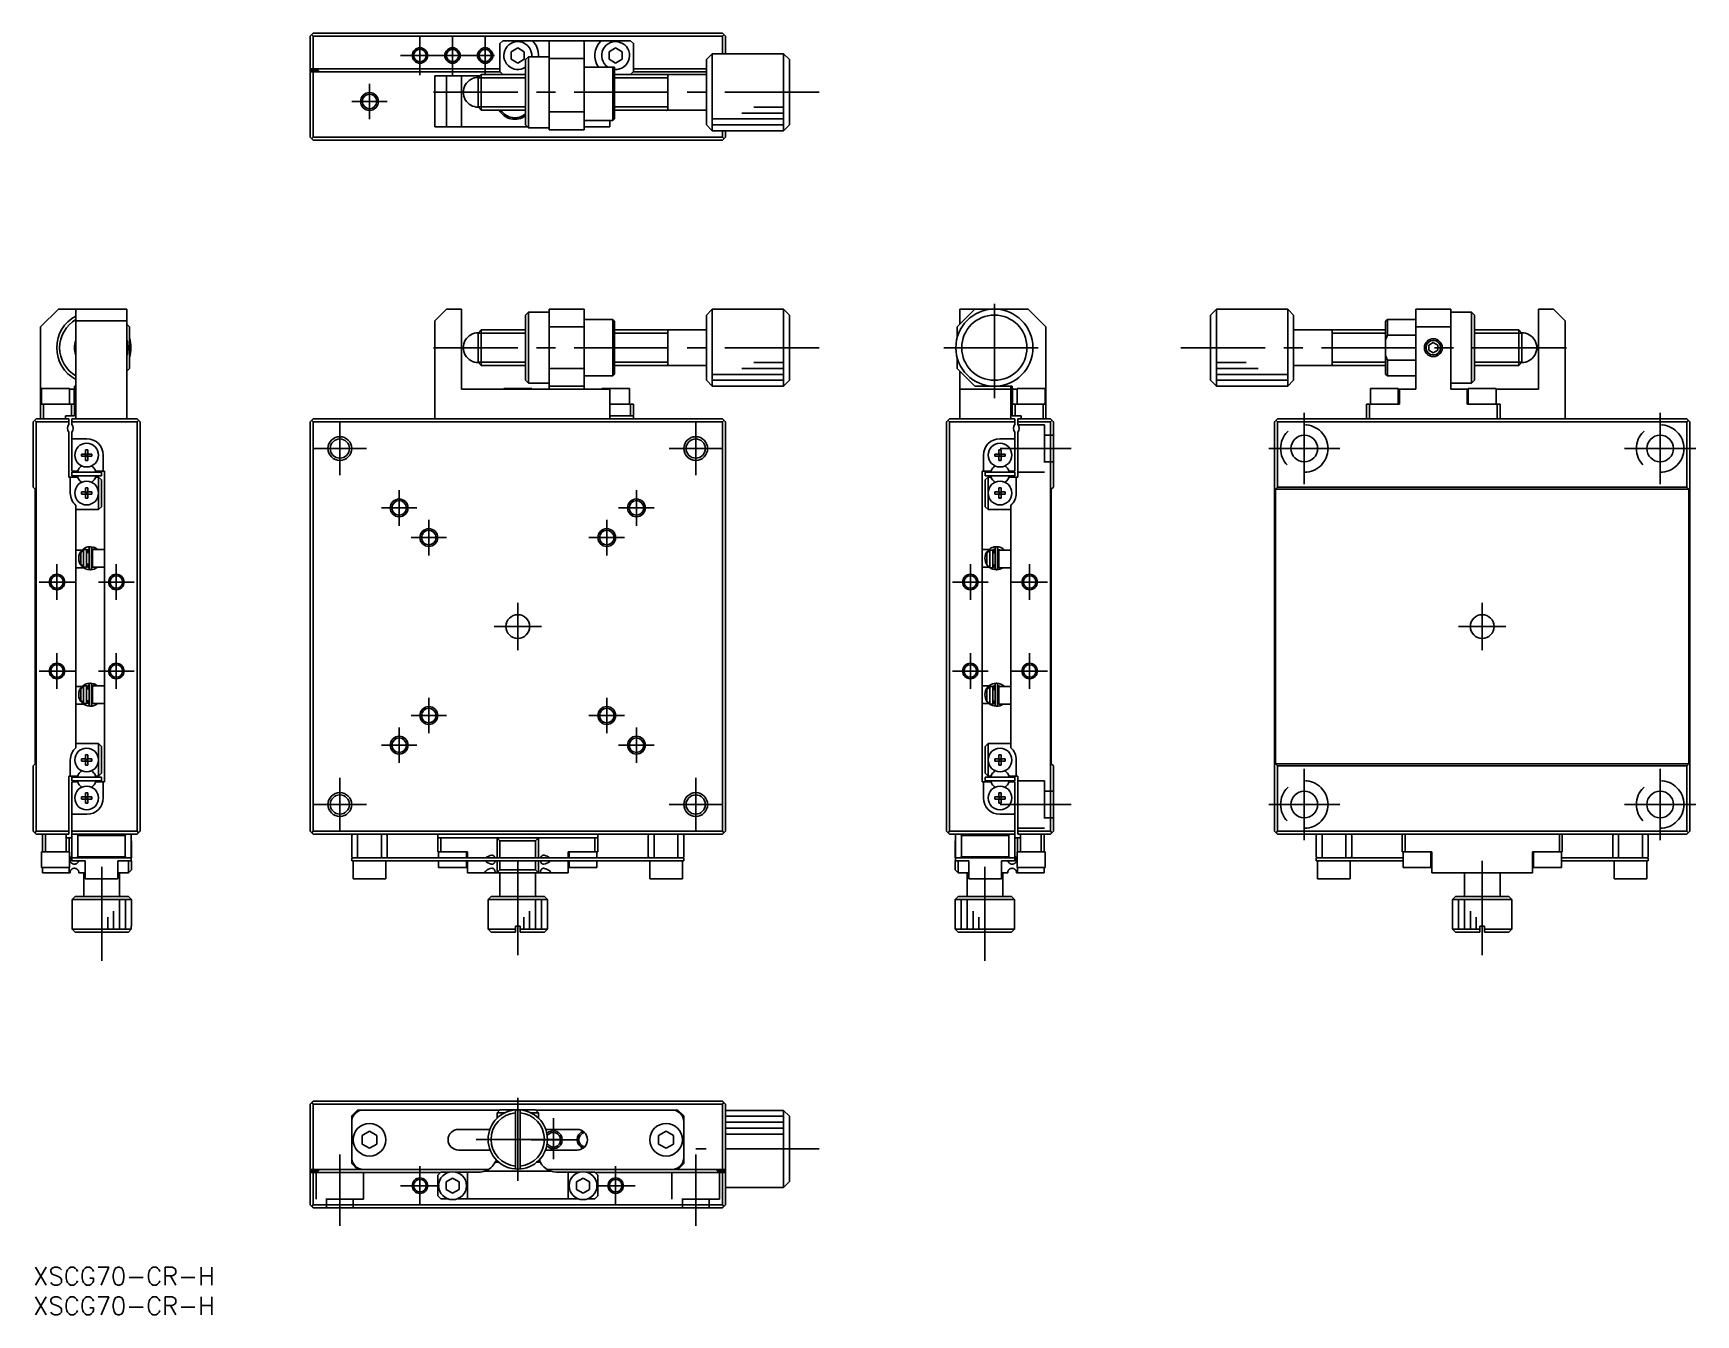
# Model space of a CAD drawing. Extents: x 0 to 280, y -8 to 208.
import ezdxf

# ---------------------------------------------------------------- set-up
doc = ezdxf.new("R2010")
doc.units = 0
doc.header["$LTSCALE"] = 0.5
doc.linetypes.add('CENTER', pattern=[50.8, 31.75, -6.35, 6.35, -6.35])
doc.linetypes.add('DASHED', pattern=[19.05, 12.7, -6.35])
for name, color, linetype in [('MSM_CENTER', 1, 'CENTER'), ('MSM_CONTINUOUS', 7, 'CONTINUOUS'), ('MSM_DASHED', 4, 'DASHED'), ('MSM_NARROW', 5, 'CONTINUOUS'), ('MSM_PART_NUMBER', 7, 'CONTINUOUS')]:
    doc.layers.add(name, color=color, linetype=linetype)
doc.styles.get("Standard").update_dxf_attribs({"font": 'txt.shx', "height": 3, "bigfont": 'bigfont.shx'})

# ---------------------------------------------------------------- blocks, each defined once
blk = doc.blocks.new('*U2')
at = {"layer": 'MSM_PART_NUMBER'}
blk.add_text('XSCG70-CR-H', height=3, dxfattribs=at).set_placement((0, -3))
blk = doc.blocks.new('*U3')
at = {"layer": 'MSM_PART_NUMBER'}
blk.add_text('XSCG70-CR-H', height=3, dxfattribs=at).set_placement((0, -8))

msp = doc.modelspace()

# ---------------------------------------------------------------- linework, layer by layer
at = {"layer": 'MSM_CENTER'}
for p, q in [((65.194929, 200.95), (65.194929, 207.55)), ((70.694929, 200.95), (70.694929, 207.55)), ((76.194929, 200.95), (76.194929, 207.55)), ((61.894929, 204.25), (79.494929, 204.25)), ((56.69493, 199.5), (56.69493, 193.500001)), ((59.694928, 196.5), (53.69493, 196.5)), ((132.494929, 198.05), (67.494929, 198.05)), ((162.05, 146.5), (162.05, 163.5)), ((132.494929, 155), (67.494929, 155)), ((153.55, 155), (170.55, 155)), ((258.505071, 155), (193.505071, 155)), ((214.305071, 132), (214.305071, 144)), ((274.305071, 132), (274.305071, 144)), ((51.694929, 142.5), (51.694929, 133.5)), ((111.694929, 142.5), (111.694929, 133.5)), ((47.194929, 138), (56.194928, 138)), ((107.194929, 138), (116.194928, 138)), ((163, 138), (175, 138)), ((208.305071, 138), (220.305071, 138)), ((280.305071, 138), (268.305071, 138)), ((61.694929, 131.000001), (61.694929, 124.999999)), ((101.694929, 131.000001), (101.694929, 124.999999)), ((64.694931, 128), (58.694928, 128)), ((104.694931, 128), (98.694928, 128)), ((66.694929, 126.000001), (66.694929, 119.999999)), ((96.694929, 126.000001), (96.694929, 119.999999)), ((69.694931, 123), (63.694928, 123)), ((99.694931, 123), (93.694928, 123)), ((4, 118.500001), (4, 112.499999)), ((14, 118.500001), (14, 112.499999)), ((158, 118.500001), (158, 112.499999)), ((168, 118.500001), (168, 112.499999)), ((7.000002, 115.5), (0.999999, 115.5)), ((17.000002, 115.5), (10.999999, 115.5)), ((161.000001, 115.5), (154.999999, 115.5)), ((171.000001, 115.5), (164.999999, 115.5)), ((81.694929, 104), (81.694929, 112)), ((244.305071, 104), (244.305071, 112)), ((77.694929, 108), (85.694929, 108)), ((240.305071, 108), (248.305071, 108)), ((4, 97.499999), (4, 103.500001)), ((14, 97.499999), (14, 103.500001)), ((158, 97.499999), (158, 103.500001)), ((168, 97.499999), (168, 103.500001)), ((7.000002, 100.5), (0.999999, 100.5)), ((17.000002, 100.5), (10.999999, 100.5)), ((161.000001, 100.5), (154.999999, 100.5)), ((171.000001, 100.5), (164.999999, 100.5)), ((66.694929, 89.999999), (66.694929, 96.000001)), ((96.694929, 89.999999), (96.694929, 96.000001)), ((69.694931, 93), (63.694928, 93)), ((99.694931, 93), (93.694928, 93)), ((61.694929, 84.999999), (61.694929, 91.000001)), ((101.694929, 84.999999), (101.694929, 91.000001)), ((64.694931, 88), (58.694928, 88)), ((104.694931, 88), (98.694928, 88)), ((51.694929, 73.5), (51.694929, 82.5)), ((111.694929, 73.5), (111.694929, 82.5)), ((214.305071, 84), (214.305071, 72)), ((274.305071, 84), (274.305071, 72)), ((47.194929, 78), (56.194928, 78)), ((107.194929, 78), (116.194928, 78)), ((163, 78), (175, 78)), ((208.305071, 78), (220.305071, 78)), ((280.305071, 78), (268.305071, 78)), ((11.55, 67.5), (11.55, 51.5)), ((81.694929, 68.5), (81.694929, 51.5)), ((160.45, 67.5), (160.45, 51.5)), ((244.305071, 68.5), (244.305071, 51.5)), ((81.694929, 14.55), (81.694929, 28.55)), ((87.694927, 18.201133), (87.694927, 25.112392)), ((74.694929, 21.55), (88.694929, 21.55)), ((83.955119, 21.5), (91.694927, 21.5)), ((132.494929, 19.95), (111.694929, 19.95)), ((51.694929, 19), (51.694929, 7)), ((65.194929, 10.45), (65.194929, 17.05)), ((98.194929, 10.45), (98.194929, 17.05)), ((111.694929, 19), (111.694929, 7)), ((61.894929, 13.75), (68.494929, 13.75)), ((94.894929, 13.75), (101.494929, 13.75))]:
    msp.add_line(p, q, dxfattribs=at)
at = {"layer": 'MSM_CONTINUOUS'}
for p, q in [((46.694929, 207.5), (47.194929, 208)), ((46.694929, 190.5), (46.694929, 207.5)), ((46.944929, 207.75), (47.194929, 207.5)), ((47.194929, 208), (116.194929, 208)), ((47.194929, 207.5), (47.194929, 202)), ((116.194929, 207.5), (47.194929, 207.5)), ((116.194929, 208), (116.694929, 207.5)), ((116.194929, 207.5), (116.444929, 207.75)), ((116.194929, 204.55), (116.194929, 207.5)), ((116.694929, 207.5), (116.694929, 204.55)), ((79.194929, 206.75), (78.694929, 206.25)), ((78.694929, 206.25), (78.694929, 201.55)), ((100.694929, 206.75), (79.194929, 206.75)), ((80.594929, 204.885085), (81.694929, 205.520171)), ((80.594929, 203.614915), (80.594929, 204.885085)), ((81.694929, 205.520171), (82.794929, 204.885085)), ((82.794929, 204.885085), (82.794929, 203.614915)), ((84.242457, 206.75), (84.213085, 206.680821)), ((86.994929, 191.75), (86.994929, 206.75)), ((92.894929, 206.75), (92.894929, 191.75)), ((95.676774, 206.680821), (95.647402, 206.75)), ((97.094929, 204.885085), (98.194929, 205.520171)), ((97.094929, 203.614915), (97.094929, 204.885085)), ((98.194929, 205.520171), (99.294929, 204.885085)), ((99.294929, 204.885085), (99.294929, 203.614915)), ((101.194929, 206.25), (100.694929, 206.75)), ((101.194929, 206.25), (101.194929, 201.55)), ((78.694929, 202), (46.694929, 202)), ((80.594929, 203.614915), (81.694929, 202.979829)), ((81.694929, 202.979829), (82.794929, 203.614915)), ((83.494929, 204.05), (82.994929, 203.55)), ((82.994929, 192.55), (82.994929, 203.55)), ((83.494929, 204.05), (83.494929, 192.05)), ((86.994929, 204.05), (83.494929, 204.05)), ((92.894929, 203.75), (86.994929, 203.75)), ((92.894929, 202.3), (97.994929, 202.3)), ((98.194929, 202.979829), (97.094929, 203.614915)), ((97.694929, 193.3), (97.694929, 202.3)), ((97.994929, 202.3), (97.994929, 193.6)), ((98.194929, 202.979829), (99.294929, 203.614915)), ((101.194929, 202), (113.494929, 202)), ((114.494929, 204.55), (113.494929, 203.55)), ((113.494929, 192.55), (113.494929, 203.55)), ((114.494929, 204.55), (114.494929, 191.55)), ((126.494929, 204.55), (114.494929, 204.55)), ((126.494929, 191.55), (126.494929, 204.55)), ((127.494929, 203.55), (126.494929, 204.55)), ((127.494929, 203.55), (127.494929, 192.55)), ((46.694929, 201.75), (48.094929, 201.75)), ((46.694929, 201.5), (78.744929, 201.5)), ((47.194929, 201.5), (47.194929, 190.5)), ((48.094929, 201.5), (48.094929, 201.75)), ((67.694929, 192.2), (67.694929, 200.8)), ((67.694929, 200.8), (75.286429, 200.8)), ((69.694929, 200.8), (69.694929, 192.2)), ((72.194929, 192.2), (72.194929, 200.8)), ((74.994929, 200.5085), (75.536429, 201.05)), ((74.994929, 200.5085), (74.994929, 195.5915)), ((75.536429, 201.05), (75.536429, 195.05)), ((82.99493, 201.05), (75.536429, 201.05)), ((78.694929, 201.55), (79.194929, 201.05)), ((113.494929, 201.05), (97.994929, 201.05)), ((100.694929, 201.05), (101.194929, 201.55)), ((113.494929, 201.5), (101.144929, 201.5)), ((106.994929, 195.049995), (106.994929, 201.050005)), ((75.536429, 195.05), (74.994929, 195.5915)), ((82.99493, 195.05), (75.536429, 195.05)), ((86.994929, 194.75), (92.894929, 194.75)), ((97.694929, 193.3), (97.994929, 193.6)), ((97.994929, 195.05), (113.494929, 195.05)), ((83.344929, 192.2), (67.694929, 192.2)), ((82.994929, 192.55), (83.494929, 192.05)), ((83.494929, 192.05), (86.994929, 192.05)), ((92.894929, 191.75), (86.994929, 191.75)), ((92.894929, 193.3), (97.694929, 193.3)), ((97.194929, 192.2), (92.894929, 192.2)), ((97.194929, 193.3), (97.194929, 192.2)), ((113.494929, 192.55), (114.494929, 191.55)), ((114.494929, 191.55), (126.494929, 191.55)), ((116.194929, 190.5), (116.194929, 191.55)), ((116.694929, 191.55), (116.694929, 190.5)), ((126.494929, 191.55), (127.494929, 192.55)), ((47.194929, 190), (46.694929, 190.5)), ((47.194929, 190.5), (46.944929, 190.25)), ((47.194929, 190.5), (116.194929, 190.5)), ((116.194929, 190), (47.194929, 190)), ((116.444929, 190.25), (116.194929, 190.5)), ((116.694929, 190.5), (116.194929, 190)), ((4.25, 161.5), (1.25, 158.5)), ((15.8, 161.5), (4.25, 161.5)), ((7.2, 143), (7.2, 161.5)), ((15.8, 143), (15.8, 161.5)), ((69.694929, 161.5), (67.694929, 159.5)), ((69.694929, 161.5), (72.194929, 161.5)), ((72.194929, 148), (72.194929, 161.5)), ((83.494929, 161), (82.994929, 160.5)), ((82.994929, 149.5), (82.994929, 160.5)), ((83.494929, 161), (83.494929, 149)), ((86.994929, 161), (83.494929, 161)), ((86.994929, 161.5), (92.894929, 161.5)), ((86.994929, 148), (86.994929, 161.5)), ((92.894929, 161.5), (92.894929, 148)), ((114.494929, 161.5), (113.494929, 160.5)), ((113.494929, 149.5), (113.494929, 160.5)), ((114.494929, 161.5), (114.494929, 148.5)), ((126.494929, 161.5), (114.494929, 161.5)), ((126.494929, 148.5), (126.494929, 161.5)), ((127.494929, 160.5), (126.494929, 161.5)), ((127.494929, 160.5), (127.494929, 149.5)), ((158.75, 161.5), (155.75, 158.5)), ((156.2, 161.5), (167.75, 161.5)), ((156.2, 158.95), (156.2, 161.5)), ((170.75, 158.5), (167.75, 161.5)), ((199.505071, 161.5), (198.505071, 160.5)), ((198.505071, 149.5), (198.505071, 160.5)), ((199.505071, 161.5), (199.505071, 148.5)), ((211.505071, 161.5), (199.505071, 161.5)), ((211.505071, 148.5), (211.505071, 161.5)), ((212.505071, 160.5), (211.505071, 161.5)), ((212.505071, 160.5), (212.505071, 149.5)), ((233.105071, 161.5), (233.105071, 148)), ((233.105071, 161.5), (239.005071, 161.5)), ((239.005071, 161.5), (239.005071, 148)), ((242.505071, 161), (239.005071, 161)), ((242.505071, 149), (242.505071, 161)), ((243.005071, 160.5), (242.505071, 161)), ((243.005071, 160.5), (243.005071, 149.5)), ((253.805071, 148), (253.805071, 161.5)), ((253.805071, 161.5), (256.305071, 161.5)), ((258.305071, 159.5), (256.305071, 161.5)), ((1.25, 143), (1.25, 158.5)), ((15.8, 159.5), (7.2, 159.5)), ((16.25, 158.5), (15.8, 158.95)), ((16.25, 158.5), (16.25, 151.5)), ((67.694929, 143), (67.694929, 159.5)), ((74.994929, 157.4585), (75.536429, 158)), ((74.994929, 157.4585), (74.994929, 152.5415)), ((75.536429, 158), (75.536429, 152)), ((82.99493, 158), (75.536429, 158)), ((92.894929, 158.5), (86.994929, 158.5)), ((97.694929, 159.75), (92.894929, 159.75)), ((97.694929, 150.25), (97.694929, 159.75)), ((97.994929, 159.45), (97.694929, 159.75)), ((97.994929, 159.45), (97.994929, 150.55)), ((113.494929, 158), (97.994949, 158)), ((106.994929, 151.999995), (106.994929, 158.000005)), ((155.75, 158.5), (155.75, 156.6)), ((170.75, 158.5), (170.75, 143)), ((228.005051, 158), (212.505071, 158)), ((219.005071, 158.000005), (219.005071, 151.999995)), ((228.305071, 159.75), (228.005071, 159.45)), ((228.005071, 150.55), (228.005071, 159.45)), ((228.305071, 157.12132), (228.005071, 156.319091)), ((228.305071, 159.75), (228.305071, 157.12132)), ((233.105071, 159.75), (228.305071, 159.75)), ((233.105071, 157.12132), (228.305071, 157.12132)), ((239.005071, 158.5), (233.105071, 158.5)), ((243.00507, 158), (250.463571, 158)), ((250.463571, 158), (250.463571, 152)), ((251.005071, 157.4585), (250.463571, 158)), ((251.005071, 157.4585), (251.005071, 152.5415)), ((258.305071, 143), (258.305071, 159.5)), ((235.305071, 155.433013), (236.055071, 155.866025)), ((235.305071, 154.566987), (235.305071, 155.433013)), ((236.055071, 154.133975), (235.305071, 154.566987)), ((236.055071, 155.866025), (236.805071, 155.433013)), ((236.805071, 154.566987), (236.055071, 154.133975)), ((236.805071, 155.433013), (236.805071, 154.566987)), ((15.8, 151.05), (16.25, 151.5)), ((75.536429, 152), (74.994929, 152.5415)), ((82.99493, 152), (75.536429, 152)), ((86.994929, 151.5), (92.894929, 151.5)), ((97.994949, 152), (113.494929, 152)), ((155.75, 153.4), (155.75, 151.5)), ((155.75, 151.5), (158.75, 148.5)), ((212.505071, 152), (228.005051, 152)), ((228.005071, 153.680909), (228.305071, 152.87868)), ((228.305071, 152.87868), (228.305071, 150.25)), ((228.305071, 152.87868), (233.105071, 152.87868)), ((243.00507, 152), (250.463571, 152)), ((250.463571, 152), (251.005071, 152.5415)), ((82.994929, 149.5), (83.494929, 149)), ((83.494929, 149), (86.994929, 149)), ((92.894929, 150.25), (97.694929, 150.25)), ((97.694929, 150.25), (97.994929, 150.55)), ((113.494929, 149.5), (114.494929, 148.5)), ((126.494929, 148.5), (127.494929, 149.5)), ((156.2, 143), (156.2, 151.05)), ((198.505071, 149.5), (199.505071, 148.5)), ((211.505071, 148.5), (212.505071, 149.5)), ((228.005071, 150.55), (228.305071, 150.25)), ((228.305071, 150.25), (233.105071, 150.25)), ((239.005071, 149), (242.505071, 149)), ((242.505071, 149), (243.005071, 149.5)), ((1.25, 148), (1.4, 148)), ((1.319179, 148), (1.319179, 145.5)), ((6.1, 148.1), (1.4, 148.1)), ((1.4, 148.1), (1.4, 145.5)), ((6.1, 145.5), (6.1, 148.1)), ((6.1, 148), (6.95, 148)), ((6.909736, 145.5), (6.909736, 148)), ((6.95, 148.5), (6.95, 143.5)), ((6.95, 148.5), (7.2, 148.5)), ((97.194929, 148), (72.194929, 148)), ((84.044929, 148.1), (79.344929, 148.1)), ((79.344929, 148.1), (79.344929, 148)), ((84.044929, 148), (84.044929, 148.1)), ((92.894929, 148.5), (86.994929, 148.5)), ((100.544929, 148.1), (95.844929, 148.1)), ((95.844929, 148.1), (95.844929, 148)), ((97.194929, 143), (97.194929, 148)), ((100.544929, 145.5), (100.544929, 148.1)), ((114.494929, 148.5), (126.494929, 148.5)), ((164.8, 148), (156.2, 148)), ((158.75, 148.5), (165.05, 148.5)), ((164.8, 143), (164.8, 148.5)), ((165.05, 143.5), (165.05, 148.5)), ((165.05, 148), (165.9, 148)), ((165.090264, 148), (165.090264, 145.5)), ((170.6, 148.1), (165.9, 148.1)), ((165.9, 148.1), (165.9, 145.5)), ((170.6, 145.5), (170.6, 148.1)), ((170.75, 148), (170.6, 148)), ((170.680821, 145.5), (170.680821, 148)), ((199.505071, 148.5), (211.505071, 148.5)), ((230.155071, 148.1), (225.455071, 148.1)), ((225.455071, 148.1), (225.455071, 145.5)), ((230.155071, 145.5), (230.155071, 148.1)), ((233.105071, 148), (230.155071, 148)), ((230.323226, 145.5), (230.323226, 148)), ((230.352598, 148), (230.352598, 145.5)), ((239.005071, 148), (241.955071, 148)), ((241.757543, 145.5), (241.757543, 148)), ((241.786915, 148), (241.786915, 145.5)), ((246.655071, 148.1), (241.955071, 148.1)), ((241.955071, 148.1), (241.955071, 145.5)), ((246.655071, 145.5), (246.655071, 148.1)), ((253.805071, 148), (246.655071, 148)), ((0.5, 143), (0, 142.5)), ((0.5, 143), (6, 143)), ((1.25, 145.5), (6.95, 145.5)), ((1.75, 145.5), (1.75, 143)), ((5.45, 143.5), (5.45, 143)), ((6.95, 143.5), (5.45, 143.5)), ((6, 142.061438), (6, 143)), ((6.45, 143.5), (6.45, 145.5)), ((6.5, 143), (6.5, 142.061438)), ((6.5, 143), (17.5, 143)), ((17.5, 143), (18, 142.5)), ((47.194929, 143), (46.694929, 142.5)), ((47.194929, 143), (116.194929, 143)), ((101.194929, 145.5), (97.194929, 145.5)), ((97.194929, 143.5), (101.194929, 143.5)), ((100.694929, 143.5), (100.694929, 145.5)), ((101.194929, 145.5), (101.194929, 143)), ((116.694929, 142.5), (116.194929, 143)), ((154.5, 143), (154, 142.5)), ((154.5, 143), (165.5, 143)), ((165.05, 145.5), (170.75, 145.5)), ((166.55, 143.5), (165.05, 143.5)), ((165.5, 142.061438), (165.5, 143)), ((165.55, 145.5), (165.55, 143.5)), ((166, 143), (166, 142.061438)), ((166, 143), (171.5, 143)), ((166.55, 143.5), (166.55, 143)), ((170.25, 143), (170.25, 145.5)), ((171.5, 143), (172, 142.5)), ((209.805071, 143), (209.305071, 142.5)), ((209.805071, 143), (278.805071, 143)), ((224.805071, 143), (224.805071, 145.5)), ((224.805071, 145.5), (230.352598, 145.5)), ((225.305071, 145.5), (225.305071, 143)), ((241.757543, 145.5), (247.305071, 145.5)), ((246.805071, 143), (246.805071, 145.5)), ((247.305071, 145.5), (247.305071, 143)), ((279.305071, 142.5), (278.805071, 143)), ((0, 131.5), (0, 142.5)), ((0.5, 142.5), (0.25, 142.75)), ((0.5, 142.5), (0.5, 73.5)), ((6, 142.5), (0.5, 142.5)), ((6, 133.2), (6, 140.738562)), ((17.5, 142.5), (6.5, 142.5)), ((6.5, 140.738562), (6.5, 134.2)), ((17.75, 142.75), (17.5, 142.5)), ((17.5, 73.5), (17.5, 142.5)), ((18, 142.5), (18, 73.5)), ((46.694929, 73.5), (46.694929, 142.5)), ((47.194929, 142.5), (46.944929, 142.75)), ((47.194929, 142.5), (47.194929, 73.5)), ((116.194929, 142.5), (47.194929, 142.5)), ((116.444929, 142.75), (116.194929, 142.5)), ((116.194929, 73.5), (116.194929, 142.5)), ((116.694929, 142.5), (116.694929, 73.5)), ((154, 73.5), (154, 142.5)), ((154.5, 142.5), (154.25, 142.75)), ((165.5, 142.5), (154.5, 142.5)), ((154.5, 142.5), (154.5, 73.5)), ((165.5, 140.738562), (165.5, 134.2)), ((171.5, 142.5), (166, 142.5)), ((166, 140.738562), (166, 133.2)), ((171.75, 142.75), (171.5, 142.5)), ((171.5, 73.5), (171.5, 142.5)), ((172, 142.5), (172, 131.5)), ((209.305071, 73.5), (209.305071, 142.5)), ((209.805071, 142.5), (209.555071, 142.75)), ((209.805071, 142.5), (209.805071, 131.5)), ((278.805071, 142.5), (209.805071, 142.5)), ((279.055071, 142.75), (278.805071, 142.5)), ((278.805071, 131.5), (278.805071, 142.5)), ((279.305071, 142.5), (279.305071, 73.5)), ((9.05, 139.65), (6.5, 139.65)), ((8.82, 137.786361), (9.18, 137.786361)), ((8.82, 137.08), (8.82, 137.786361)), ((9.18, 137.786361), (9.18, 137.08)), ((162.82, 137.786361), (163.18, 137.786361)), ((162.82, 137.786361), (162.82, 137.08)), ((162.95, 139.65), (165.5, 139.65)), ((163.18, 137.786361), (163.18, 137.08)), ((8.113639, 137.08), (8.82, 137.08)), ((8.113639, 136.72), (8.113639, 137.08)), ((8.82, 136.72), (8.113639, 136.72)), ((8.830372, 137.069628), (8.82, 137.08)), ((8.830372, 136.730372), (8.82, 136.72)), ((8.82, 136.013639), (8.82, 136.72)), ((9.18, 136.013639), (8.82, 136.013639)), ((8.830372, 136.730372), (8.830372, 137.069628)), ((8.830372, 137.069628), (9.169628, 137.069628)), ((9.169628, 136.730372), (8.830372, 136.730372)), ((9.169628, 137.069628), (9.18, 137.08)), ((9.169628, 137.069628), (9.169628, 136.730372)), ((9.169628, 136.730372), (9.18, 136.72)), ((9.18, 137.08), (9.886361, 137.08)), ((9.18, 136.72), (9.18, 136.013639)), ((9.886361, 136.72), (9.18, 136.72)), ((9.886361, 137.08), (9.886361, 136.72)), ((11.8, 134.2), (11.8, 136.9)), ((160.2, 134.2), (160.2, 136.9)), ((162.113639, 136.72), (162.113639, 137.08)), ((162.113639, 137.08), (162.82, 137.08)), ((162.82, 136.72), (162.113639, 136.72)), ((162.830372, 137.069628), (162.82, 137.08)), ((162.830372, 136.730372), (162.82, 136.72)), ((162.82, 136.013639), (162.82, 136.72)), ((163.18, 136.013639), (162.82, 136.013639)), ((162.830372, 137.069628), (163.169628, 137.069628)), ((162.830372, 136.730372), (162.830372, 137.069628)), ((163.169628, 136.730372), (162.830372, 136.730372)), ((163.169628, 137.069628), (163.18, 137.08)), ((163.169628, 137.069628), (163.169628, 136.730372)), ((163.169628, 136.730372), (163.18, 136.72)), ((163.18, 137.08), (163.886361, 137.08)), ((163.18, 136.72), (163.18, 136.013639)), ((163.886361, 136.72), (163.18, 136.72)), ((163.886361, 137.08), (163.886361, 136.72)), ((7.455588, 133.2), (6, 133.2)), ((6.25, 133.2), (6.25, 130.5)), ((6.5, 134.2), (7.455588, 134.2)), ((6.5, 134), (11.5, 134)), ((6.5, 133.4), (6.5, 134)), ((6.5, 133.4), (11.5, 133.4)), ((7.455588, 134.2), (7.625185, 134.49375)), ((7.625185, 132.90625), (7.455588, 133.2)), ((10.374815, 134.49375), (10.544412, 134.2)), ((10.544412, 133.2), (10.374815, 132.90625)), ((10.544412, 134.2), (12, 134.2)), ((11, 133.2), (10.544412, 133.2)), ((11, 127.7), (11, 133.2)), ((11, 133.2), (11.5, 132.7)), ((11.5, 134), (11.5, 133.4)), ((11.5, 132.7), (11.5, 128.2)), ((12, 134.2), (12, 81.8)), ((160, 134.2), (161.455588, 134.2)), ((160, 81.8), (160, 134.2)), ((160.5, 133.4), (160.5, 134)), ((165.5, 134), (160.5, 134)), ((165.5, 133.4), (160.5, 133.4)), ((160.5, 132.7), (161, 133.2)), ((160.5, 128.2), (160.5, 132.7)), ((161, 133.2), (161, 127.7)), ((161, 133.2), (161.455588, 133.2)), ((161.625185, 134.49375), (161.455588, 134.2)), ((161.455588, 133.2), (161.625185, 132.90625)), ((164.544412, 134.2), (164.374815, 134.49375)), ((164.374815, 132.90625), (164.544412, 133.2)), ((165.5, 134.2), (164.544412, 134.2)), ((164.544412, 133.2), (166, 133.2)), ((165.5, 134), (165.5, 133.4)), ((165.75, 133.2), (165.75, 130.5)), ((0, 131.5), (0.35, 131.15)), ((0.35, 131.15), (0.35, 84.85)), ((8.113639, 130.68), (8.82, 130.68)), ((8.113639, 130.32), (8.113639, 130.68)), ((8.82, 130.32), (8.113639, 130.32)), ((8.82, 131.386361), (9.18, 131.386361)), ((8.82, 130.68), (8.82, 131.386361)), ((8.830372, 130.669628), (8.82, 130.68)), ((8.830372, 130.330372), (8.82, 130.32)), ((8.82, 129.613639), (8.82, 130.32)), ((9.18, 129.613639), (8.82, 129.613639)), ((8.830372, 130.330372), (8.830372, 130.669628)), ((8.830372, 130.669628), (9.169628, 130.669628)), ((9.169628, 130.330372), (8.830372, 130.330372)), ((9.169628, 130.669628), (9.18, 130.68)), ((9.169628, 130.669628), (9.169628, 130.330372)), ((9.169628, 130.330372), (9.18, 130.32)), ((9.18, 131.386361), (9.18, 130.68)), ((9.18, 130.68), (9.886361, 130.68)), ((9.18, 130.32), (9.18, 129.613639)), ((9.886361, 130.32), (9.18, 130.32)), ((9.886361, 130.68), (9.886361, 130.32)), ((162.113639, 130.32), (162.113639, 130.68)), ((162.113639, 130.68), (162.82, 130.68)), ((162.82, 130.32), (162.113639, 130.32)), ((162.82, 131.386361), (163.18, 131.386361)), ((162.82, 130.68), (162.82, 131.386361)), ((162.830372, 130.669628), (162.82, 130.68)), ((162.830372, 130.330372), (162.82, 130.32)), ((162.82, 129.613639), (162.82, 130.32)), ((163.18, 129.613639), (162.82, 129.613639)), ((162.830372, 130.669628), (163.169628, 130.669628)), ((162.830372, 130.330372), (162.830372, 130.669628)), ((163.169628, 130.330372), (162.830372, 130.330372)), ((163.169628, 130.669628), (163.18, 130.68)), ((163.169628, 130.669628), (163.169628, 130.330372)), ((163.169628, 130.330372), (163.18, 130.32)), ((163.18, 131.386361), (163.18, 130.68)), ((163.18, 130.68), (163.886361, 130.68)), ((163.18, 130.32), (163.18, 129.613639)), ((163.886361, 130.32), (163.18, 130.32)), ((163.886361, 130.68), (163.886361, 130.32)), ((171.65, 131.15), (172, 131.5)), ((171.65, 84.85), (171.65, 131.15)), ((209.455071, 131.15), (209.805071, 131.5)), ((209.455071, 84.85), (209.455071, 131.15)), ((209.455071, 131.15), (279.155071, 131.15)), ((209.805071, 131.5), (278.805071, 131.5)), ((278.805071, 131.5), (279.155071, 131.15)), ((279.155071, 131.15), (279.155071, 84.85)), ((7.2, 87.579062), (7.2, 128.420938)), ((7.2, 127.7), (11, 127.7)), ((11.5, 128.2), (11, 127.7)), ((161, 127.7), (160.5, 128.2)), ((164.8, 127.7), (161, 127.7)), ((164.8, 128.420938), (164.8, 87.579062)), ((8.248683, 120.9), (7.2, 120.9)), ((8, 120.416515), (8.5, 120.945683)), ((8.5, 121), (8.5, 118)), ((9, 121), (8.5, 121)), ((8.99981, 120.942321), (9.411485, 121.053536)), ((9, 118), (9, 121)), ((9.2, 120.9), (9, 120.9)), ((9.2, 120.5), (9.2, 120.9)), ((9.411506, 121.259909), (9.411506, 117.759909)), ((10.381193, 121.292969), (9.633654, 121.453626)), ((9.808138, 121.287204), (9.79999, 121.283279)), ((9.801506, 117.759909), (9.801506, 121.259909)), ((9.801506, 120.658228), (9.80184, 120.672462)), ((9.80184, 120.672462), (9.802902, 120.687451)), ((9.802902, 120.687451), (9.804689, 120.702369)), ((9.804689, 120.702369), (9.807198, 120.717181)), ((9.807198, 120.717181), (9.810422, 120.731853)), ((9.839511, 121.301115), (9.808138, 121.287204)), ((9.810422, 120.731853), (9.814354, 120.746349)), ((9.814354, 120.746349), (9.818987, 120.760635)), ((9.818987, 120.760635), (9.824309, 120.774678)), ((9.824309, 120.774678), (9.830309, 120.788444)), ((9.830309, 120.788444), (9.836973, 120.801901)), ((9.836973, 120.801901), (9.844288, 120.815015)), ((9.871527, 121.313441), (9.839511, 121.301115)), ((9.844288, 120.815015), (9.852236, 120.827755)), ((9.852236, 120.827755), (9.860801, 120.84009)), ((9.860801, 120.84009), (9.869963, 120.851989)), ((9.869963, 120.851989), (9.879701, 120.863423)), ((9.904107, 121.32415), (9.871527, 121.313441)), ((9.879701, 120.863423), (9.889994, 120.874363)), ((9.889994, 120.874363), (9.900817, 120.884781)), ((9.900817, 120.884781), (9.912147, 120.894649)), ((9.937171, 121.333217), (9.904107, 121.32415)), ((9.912147, 120.894649), (9.923957, 120.903944)), ((9.923957, 120.903944), (9.936219, 120.912638)), ((9.936219, 120.912638), (9.948903, 120.92071)), ((9.97064, 121.340621), (9.937171, 121.333217)), ((9.948903, 120.92071), (9.96198, 120.928138)), ((9.96198, 120.928138), (9.975418, 120.9349)), ((10.00443, 121.346344), (9.97064, 121.340621)), ((9.975418, 120.9349), (9.989183, 120.940978)), ((9.989183, 120.940978), (9.999977, 120.945178)), ((10, 121), (10, 118)), ((12, 121), (10, 121)), ((10.038459, 121.350371), (10.00443, 121.346344)), ((10.072643, 121.352693), (10.038459, 121.350371)), ((10.106901, 121.353304), (10.072643, 121.352693)), ((10.141147, 121.352203), (10.106901, 121.353304)), ((10.175298, 121.349392), (10.141147, 121.352203)), ((10.20927, 121.344877), (10.175298, 121.349392)), ((10.24298, 121.33867), (10.20927, 121.344877)), ((10.276346, 121.330784), (10.24298, 121.33867)), ((10.271911, 121.011398), (10.265732, 121)), ((10.278245, 121.023513), (10.271911, 121.011398)), ((10.380579, 121.293246), (10.2763, 120.99999)), ((10.309286, 121.321239), (10.276346, 121.330784)), ((10.284692, 121.036263), (10.278245, 121.023513)), ((10.29121, 121.049565), (10.284692, 121.036263)), ((10.297754, 121.063328), (10.29121, 121.049565)), ((10.304281, 121.077461), (10.297754, 121.063328)), ((10.310747, 121.09187), (10.304281, 121.077461)), ((10.341717, 121.310057), (10.309286, 121.321239)), ((10.317109, 121.106458), (10.310747, 121.09187)), ((10.323325, 121.121128), (10.317109, 121.106458)), ((10.329353, 121.135781), (10.323325, 121.121128)), ((10.335152, 121.150321), (10.329353, 121.135781)), ((10.340685, 121.164649), (10.335152, 121.150321)), ((10.345913, 121.17867), (10.340685, 121.164649)), ((10.371894, 121.297982), (10.341717, 121.310057)), ((10.350803, 121.192291), (10.345913, 121.17867)), ((10.355321, 121.20542), (10.350803, 121.192291)), ((10.359438, 121.21797), (10.355321, 121.20542)), ((10.363125, 121.229857), (10.359438, 121.21797)), ((10.366359, 121.241001), (10.363125, 121.229857)), ((10.369117, 121.251328), (10.366359, 121.241001)), ((10.371381, 121.260769), (10.369117, 121.251328)), ((10.370628, 121.29825), (10.372567, 121.297593)), ((10.373136, 121.269261), (10.371381, 121.260769)), ((10.854437, 121.000223), (10.371474, 121.297171)), ((10.372567, 121.297593), (10.373989, 121.295741)), ((10.37437, 121.276747), (10.373136, 121.269261)), ((10.373989, 121.295741), (10.374884, 121.292706)), ((10.375076, 121.283177), (10.37437, 121.276747)), ((10.374884, 121.292706), (10.375247, 121.288509)), ((10.375247, 121.288509), (10.375076, 121.283177)), ((10.40077, 121.284342), (10.381193, 121.292969)), ((161.145871, 121), (160, 121)), ((160.8, 120.316515), (161.3, 120.845683)), ((161.3, 120.9), (161.3, 117.9)), ((161.8, 120.9), (161.3, 120.9)), ((161.628526, 121.297171), (161.610568, 121.289376)), ((161.62249, 121.293794), (161.619421, 121.293246)), ((161.684303, 121.319172), (161.628106, 121.297982)), ((161.695248, 120.900064), (162.198452, 121.053543)), ((161.780252, 120.939155), (161.781755, 120.939534)), ((161.781518, 120.939423), (161.796078, 120.945203)), ((161.796078, 120.945203), (161.810345, 120.950029)), ((161.8, 117.9), (161.8, 120.9)), ((161.810345, 120.950029), (161.824842, 120.954126)), ((161.824842, 120.954126), (161.839532, 120.957481)), ((161.839532, 120.957481), (161.854379, 120.960085)), ((161.854379, 120.960085), (161.869342, 120.961929)), ((161.869342, 120.961929), (161.884383, 120.963008)), ((161.884383, 120.963008), (161.899463, 120.963318)), ((161.899463, 120.963318), (161.914541, 120.962858)), ((161.914541, 120.962858), (161.929578, 120.96163)), ((161.929578, 120.96163), (161.944534, 120.959636)), ((161.944534, 120.959636), (161.95937, 120.956883)), ((161.95937, 120.956883), (161.974046, 120.953378)), ((161.974046, 120.953378), (161.988526, 120.949131)), ((161.988526, 120.949131), (162.00277, 120.944155)), ((162, 120.4), (162, 120.9454)), ((162.00277, 120.944155), (162.016743, 120.938463)), ((162.016743, 120.938463), (162.030409, 120.932072)), ((162.030409, 120.932072), (162.043733, 120.925)), ((162.043733, 120.925), (162.056682, 120.917266)), ((162.056682, 120.917266), (162.069223, 120.908893)), ((162.069223, 120.908893), (162.081327, 120.899903)), ((162.081327, 120.899903), (162.092964, 120.89032)), ((162.092964, 120.89032), (162.104106, 120.88017)), ((162.104106, 120.88017), (162.114726, 120.869481)), ((162.114726, 120.869481), (162.124801, 120.858279)), ((162.124801, 120.858279), (162.134307, 120.846594)), ((162.134307, 120.846594), (162.143222, 120.834457)), ((162.143222, 120.834457), (162.151527, 120.821897)), ((162.151527, 120.821897), (162.159202, 120.808946)), ((162.159202, 120.808946), (162.166231, 120.795636)), ((162.166231, 120.795636), (162.172599, 120.782001)), ((162.172599, 120.782001), (162.178292, 120.768073)), ((162.178292, 120.768073), (162.183297, 120.753887)), ((162.183297, 120.753887), (162.187604, 120.739476)), ((162.187604, 120.739476), (162.191205, 120.724874)), ((162.191205, 120.724874), (162.194091, 120.710118)), ((162.194091, 120.710118), (162.196256, 120.69524)), ((162.196256, 120.69524), (162.197697, 120.680278)), ((162.197697, 120.680278), (162.19841, 120.665265)), ((162.19841, 120.665265), (162.198494, 120.658228)), ((162.198494, 121.259909), (162.198494, 117.759909)), ((162.588494, 117.759909), (162.588494, 121.259909)), ((162.588548, 121.05322), (163.092175, 120.900087)), ((162.8, 120.9), (162.8, 117.9)), ((164.8, 120.9), (162.8, 120.9)), ((163, 120.94273), (163, 120.9)), ((7.2, 117.9), (8.517927, 117.9)), ((8, 118.583485), (8, 120.416515)), ((8.5, 118.054317), (8, 118.583485)), ((8.5, 118), (9, 118)), ((9.411452, 117.966596), (8.999851, 118.077142)), ((9.411506, 120.5), (9, 120.5)), ((9, 118.5), (9.411506, 118.5)), ((9.2, 118.008123), (9.2, 118.5)), ((9.2, 118.4), (9.411506, 118.4)), ((10, 120.5), (9.801506, 120.5)), ((9.801506, 118.5), (10, 118.5)), ((9.801506, 118.4), (10, 118.4)), ((9.80159, 118.354552), (9.801506, 118.361589)), ((9.802303, 118.339539), (9.80159, 118.354552)), ((9.803744, 118.324577), (9.802303, 118.339539)), ((9.805909, 118.309699), (9.803744, 118.324577)), ((9.808795, 118.294943), (9.805909, 118.309699)), ((9.812396, 118.280341), (9.808795, 118.294943)), ((9.816703, 118.26593), (9.812396, 118.280341)), ((9.821708, 118.251744), (9.816703, 118.26593)), ((9.827401, 118.237816), (9.821708, 118.251744)), ((9.833769, 118.224181), (9.827401, 118.237816)), ((9.840798, 118.210871), (9.833769, 118.224181)), ((9.848473, 118.19792), (9.840798, 118.210871)), ((9.856778, 118.18536), (9.848473, 118.19792)), ((9.865693, 118.173223), (9.856778, 118.18536)), ((9.875199, 118.161538), (9.865693, 118.173223)), ((9.885274, 118.150336), (9.875199, 118.161538)), ((9.895894, 118.139647), (9.885274, 118.150336)), ((9.907036, 118.129497), (9.895894, 118.139647)), ((9.918673, 118.119914), (9.907036, 118.129497)), ((9.930777, 118.110924), (9.918673, 118.119914)), ((9.943318, 118.102551), (9.930777, 118.110924)), ((9.956267, 118.094817), (9.943318, 118.102551)), ((9.969591, 118.087745), (9.956267, 118.094817)), ((9.983257, 118.081354), (9.969591, 118.087745)), ((9.99723, 118.075663), (9.983257, 118.081354)), ((9.999981, 118.074638), (9.99723, 118.075663)), ((10, 118), (12, 118)), ((10.371662, 117.722726), (10.389585, 117.730508)), ((160, 118), (161.169533, 118)), ((160.8, 118.483485), (160.8, 120.316515)), ((161.3, 117.954317), (160.8, 118.483485)), ((161.3, 117.9), (161.8, 117.9)), ((161.598949, 117.735601), (161.626054, 117.723722)), ((161.619229, 117.72662), (161.666356, 117.899999)), ((161.625014, 117.737736), (161.624744, 117.732234)), ((161.624744, 117.732234), (161.625002, 117.727845)), ((161.625809, 117.744315), (161.625014, 117.737736)), ((161.627125, 117.751928), (161.625809, 117.744315)), ((161.628954, 117.760524), (161.627125, 117.751928)), ((161.631282, 117.770046), (161.628954, 117.760524)), ((161.634095, 117.780433), (161.631282, 117.770046)), ((161.637374, 117.791615), (161.634095, 117.780433)), ((161.641098, 117.803519), (161.637374, 117.791615)), ((161.645242, 117.816066), (161.641098, 117.803519)), ((161.649778, 117.829174), (161.645242, 117.816066)), ((161.654677, 117.842755), (161.649778, 117.829174)), ((161.659906, 117.856722), (161.654677, 117.842755)), ((161.665432, 117.870981), (161.659906, 117.856722)), ((161.671217, 117.885439), (161.665432, 117.870981)), ((161.677223, 117.9), (161.671217, 117.885439)), ((161.779625, 118.080224), (161.76721, 118.085612)), ((161.804303, 118.071733), (161.799974, 118.073215)), ((162.198494, 120.4), (161.8, 120.4)), ((161.8, 118.4), (162.198494, 118.4)), ((161.818733, 118.067321), (161.804303, 118.071733)), ((161.833368, 118.063648), (161.818733, 118.067321)), ((161.848171, 118.060726), (161.833368, 118.063648)), ((161.863103, 118.058563), (161.848171, 118.060726)), ((161.878123, 118.057165), (161.863103, 118.058563)), ((161.893193, 118.056535), (161.878123, 118.057165)), ((161.908273, 118.056674), (161.893193, 118.056535)), ((161.923323, 118.057582), (161.908273, 118.056674)), ((161.938303, 118.059256), (161.923323, 118.057582)), ((161.953175, 118.061689), (161.938303, 118.059256)), ((161.9679, 118.064875), (161.953175, 118.061689)), ((161.98244, 118.068803), (161.9679, 118.064875)), ((161.996757, 118.073463), (161.98244, 118.068803)), ((162.010817, 118.078839), (161.996757, 118.073463)), ((162.198494, 120.5), (162, 120.5)), ((162, 118.074612), (162, 118.4)), ((162.024582, 118.084917), (162.010817, 118.078839)), ((162.03802, 118.091679), (162.024582, 118.084917)), ((162.051097, 118.099107), (162.03802, 118.091679)), ((162.063781, 118.107179), (162.051097, 118.099107)), ((162.076043, 118.115873), (162.063781, 118.107179)), ((162.087853, 118.125168), (162.076043, 118.115873)), ((162.099183, 118.135036), (162.087853, 118.125168)), ((162.110006, 118.145454), (162.099183, 118.135036)), ((162.120299, 118.156394), (162.110006, 118.145454)), ((162.130037, 118.167828), (162.120299, 118.156394)), ((162.139199, 118.179727), (162.130037, 118.167828)), ((162.147764, 118.192062), (162.139199, 118.179727)), ((162.155712, 118.204802), (162.147764, 118.192062)), ((162.163027, 118.217916), (162.155712, 118.204802)), ((162.160489, 117.718702), (162.191862, 117.732613)), ((162.169691, 118.231373), (162.163027, 118.217916)), ((162.175691, 118.245139), (162.169691, 118.231373)), ((162.181013, 118.259182), (162.175691, 118.245139)), ((162.185646, 118.273468), (162.181013, 118.259182)), ((162.189578, 118.287964), (162.185646, 118.273468)), ((162.192802, 118.302636), (162.189578, 118.287964)), ((162.191862, 117.732613), (162.20001, 117.736538)), ((162.195311, 118.317448), (162.192802, 118.302636)), ((162.197098, 118.332366), (162.195311, 118.317448)), ((162.19816, 118.347355), (162.197098, 118.332366)), ((162.198494, 118.361589), (162.19816, 118.347355)), ((162.8, 120.5), (162.588494, 120.5)), ((162.8, 120.4), (162.588494, 120.4)), ((162.588494, 118.4), (162.8, 118.4)), ((162.800099, 118.008323), (162.588516, 117.966281)), ((162.8, 117.9), (164.8, 117.9)), ((10.313649, 117.699978), (10.314961, 117.700405)), ((10.314961, 117.700405), (10.316138, 117.70079)), ((10.316138, 117.70079), (10.317401, 117.701207)), ((10.317401, 117.701207), (10.319494, 117.701903)), ((10.319494, 117.701903), (10.322134, 117.702791)), ((10.322134, 117.702791), (10.323183, 117.703148)), ((10.323183, 117.703148), (10.3251, 117.703804)), ((10.3251, 117.703804), (10.326293, 117.704216)), ((10.326293, 117.704216), (10.330602, 117.705723)), ((10.330602, 117.705723), (10.332031, 117.70623)), ((10.332031, 117.70623), (10.334843, 117.707238)), ((10.334843, 117.707238), (10.371894, 117.721835)), ((10.368163, 117.722097), (10.370628, 117.721567)), ((10.370628, 117.721567), (10.370322, 117.722295)), ((10.371894, 117.721835), (10.370628, 117.721567)), ((161.625002, 117.727845), (161.625443, 117.725637)), ((161.625443, 117.725637), (161.628106, 117.721835)), ((161.628106, 117.721835), (161.658283, 117.70976)), ((161.658283, 117.70976), (161.690714, 117.698578)), ((161.676509, 117.70292), (162.366344, 117.566191)), ((161.690714, 117.698578), (161.723654, 117.689033)), ((161.723654, 117.689033), (161.75702, 117.681148)), ((161.75702, 117.681148), (161.79073, 117.67494)), ((161.79073, 117.67494), (161.824702, 117.670425)), ((161.824702, 117.670425), (161.858853, 117.667614)), ((161.858853, 117.667614), (161.893099, 117.666513)), ((161.893099, 117.666513), (161.927357, 117.667124)), ((161.927357, 117.667124), (161.961541, 117.669446)), ((161.961541, 117.669446), (161.99557, 117.673474)), ((161.99557, 117.673474), (162.02936, 117.679196)), ((162.02936, 117.679196), (162.062829, 117.6866)), ((162.062829, 117.6866), (162.095893, 117.695667)), ((162.095893, 117.695667), (162.128473, 117.706377)), ((162.128473, 117.706377), (162.160489, 117.718702)), ((9.411506, 98.259909), (9.411506, 94.759909)), ((10.40077, 98.284342), (9.633654, 98.453626)), ((9.808138, 98.287204), (9.79999, 98.283279)), ((9.801506, 94.759909), (9.801506, 98.259909)), ((9.839511, 98.301115), (9.808138, 98.287204)), ((9.871527, 98.313441), (9.839511, 98.301115)), ((9.904107, 98.32415), (9.871527, 98.313441)), ((9.937171, 98.333217), (9.904107, 98.32415)), ((9.97064, 98.340621), (9.937171, 98.333217)), ((10.00443, 98.346344), (9.97064, 98.340621)), ((10.038459, 98.350371), (10.00443, 98.346344)), ((10.072643, 98.352693), (10.038459, 98.350371)), ((10.106901, 98.353304), (10.072643, 98.352693)), ((10.141147, 98.352203), (10.106901, 98.353304)), ((10.175298, 98.349392), (10.141147, 98.352203)), ((10.20927, 98.344877), (10.175298, 98.349392)), ((10.24298, 98.33867), (10.20927, 98.344877)), ((10.276346, 98.330784), (10.24298, 98.33867)), ((10.380579, 98.293246), (10.2763, 97.99999)), ((10.309286, 98.321239), (10.276346, 98.330784)), ((10.341717, 98.310057), (10.309286, 98.321239)), ((10.323325, 98.121128), (10.317109, 98.106458)), ((10.329353, 98.135781), (10.323325, 98.121128)), ((10.335152, 98.150321), (10.329353, 98.135781)), ((10.340685, 98.164649), (10.335152, 98.150321)), ((10.345913, 98.17867), (10.340685, 98.164649)), ((10.371894, 98.297982), (10.341717, 98.310057)), ((10.350803, 98.192291), (10.345913, 98.17867)), ((10.355321, 98.20542), (10.350803, 98.192291)), ((10.359438, 98.21797), (10.355321, 98.20542)), ((10.363125, 98.229857), (10.359438, 98.21797)), ((10.366359, 98.241001), (10.363125, 98.229857)), ((10.369117, 98.251328), (10.366359, 98.241001)), ((10.371381, 98.260769), (10.369117, 98.251328)), ((10.370628, 98.29825), (10.372567, 98.297593)), ((10.373136, 98.269261), (10.371381, 98.260769)), ((10.854437, 98.000223), (10.371474, 98.297171)), ((10.372567, 98.297593), (10.373989, 98.295741)), ((10.37437, 98.276747), (10.373136, 98.269261)), ((10.373989, 98.295741), (10.374884, 98.292706)), ((10.375076, 98.283177), (10.37437, 98.276747)), ((10.374884, 98.292706), (10.375247, 98.288509)), ((10.375247, 98.288509), (10.375076, 98.283177)), ((161.628526, 98.297171), (161.610568, 98.289376)), ((161.62249, 98.293794), (161.619421, 98.293246)), ((161.684303, 98.319172), (161.628106, 98.297982)), ((162.198494, 98.259909), (162.198494, 94.759909)), ((162.588494, 94.759909), (162.588494, 98.259909)), ((8.248683, 97.9), (7.2, 97.9)), ((8, 97.416515), (8.5, 97.945683)), ((8, 95.583485), (8, 97.416515)), ((8.5, 95.054317), (8, 95.583485)), ((8.5, 98), (8.5, 95)), ((9, 98), (8.5, 98)), ((8.99981, 97.942321), (9.411485, 98.053536)), ((9, 95), (9, 98)), ((9.2, 97.9), (9, 97.9)), ((9.411506, 97.5), (9, 97.5)), ((9, 95.5), (9.411506, 95.5)), ((9.2, 97.5), (9.2, 97.9)), ((9.2, 95.008123), (9.2, 95.5)), ((9.2, 95.4), (9.411506, 95.4)), ((9.801506, 97.658228), (9.80184, 97.672462)), ((10, 97.5), (9.801506, 97.5)), ((9.801506, 95.5), (10, 95.5)), ((9.801506, 95.4), (10, 95.4)), ((9.80159, 95.354552), (9.801506, 95.361589)), ((9.802303, 95.339539), (9.80159, 95.354552)), ((9.80184, 97.672462), (9.802902, 97.687451)), ((9.803744, 95.324577), (9.802303, 95.339539)), ((9.802902, 97.687451), (9.804689, 97.702369)), ((9.805909, 95.309699), (9.803744, 95.324577)), ((9.804689, 97.702369), (9.807198, 97.717181)), ((9.808795, 95.294943), (9.805909, 95.309699)), ((9.807198, 97.717181), (9.810422, 97.731853)), ((9.810422, 97.731853), (9.814354, 97.746349)), ((9.814354, 97.746349), (9.818987, 97.760635)), ((9.818987, 97.760635), (9.824309, 97.774678)), ((9.824309, 97.774678), (9.830309, 97.788444)), ((9.830309, 97.788444), (9.836973, 97.801901)), ((9.836973, 97.801901), (9.844288, 97.815015)), ((9.844288, 97.815015), (9.852236, 97.827755)), ((9.852236, 97.827755), (9.860801, 97.84009)), ((9.860801, 97.84009), (9.869963, 97.851989)), ((9.869963, 97.851989), (9.879701, 97.863423)), ((9.879701, 97.863423), (9.889994, 97.874363)), ((9.889994, 97.874363), (9.900817, 97.884781)), ((9.900817, 97.884781), (9.912147, 97.894649)), ((9.912147, 97.894649), (9.923957, 97.903944)), ((9.923957, 97.903944), (9.936219, 97.912638)), ((9.936219, 97.912638), (9.948903, 97.92071)), ((9.948903, 97.92071), (9.96198, 97.928138)), ((9.96198, 97.928138), (9.975418, 97.9349)), ((9.975418, 97.9349), (9.989183, 97.940978)), ((9.989183, 97.940978), (9.999977, 97.945178)), ((10, 98), (10, 95)), ((12, 98), (10, 98)), ((10.271911, 98.011398), (10.265732, 98)), ((10.278245, 98.023513), (10.271911, 98.011398)), ((10.284692, 98.036263), (10.278245, 98.023513)), ((10.29121, 98.049565), (10.284692, 98.036263)), ((10.297754, 98.063328), (10.29121, 98.049565)), ((10.304281, 98.077461), (10.297754, 98.063328)), ((10.310747, 98.09187), (10.304281, 98.077461)), ((10.317109, 98.106458), (10.310747, 98.09187)), ((161.145871, 98), (160, 98)), ((160.8, 97.316515), (161.3, 97.845683)), ((160.8, 95.483485), (160.8, 97.316515)), ((161.3, 94.954317), (160.8, 95.483485)), ((161.3, 97.9), (161.3, 94.9)), ((161.8, 97.9), (161.3, 97.9)), ((161.695248, 97.900064), (162.198452, 98.053543)), ((161.780252, 97.939155), (161.781755, 97.939534)), ((161.781518, 97.939423), (161.796078, 97.945203)), ((161.796078, 97.945203), (161.810345, 97.950029)), ((161.8, 94.9), (161.8, 97.9)), ((162.198494, 97.4), (161.8, 97.4)), ((161.8, 95.4), (162.198494, 95.4)), ((161.810345, 97.950029), (161.824842, 97.954126)), ((161.824842, 97.954126), (161.839532, 97.957481)), ((161.839532, 97.957481), (161.854379, 97.960085)), ((161.854379, 97.960085), (161.869342, 97.961929)), ((161.869342, 97.961929), (161.884383, 97.963008)), ((161.884383, 97.963008), (161.899463, 97.963318)), ((161.899463, 97.963318), (161.914541, 97.962858)), ((161.914541, 97.962858), (161.929578, 97.96163)), ((161.929578, 97.96163), (161.944534, 97.959636)), ((161.944534, 97.959636), (161.95937, 97.956883)), ((161.95937, 97.956883), (161.974046, 97.953378)), ((161.974046, 97.953378), (161.988526, 97.949131)), ((161.988526, 97.949131), (162.00277, 97.944155)), ((162, 97.4), (162, 97.9454)), ((162.198494, 97.5), (162, 97.5)), ((162, 95.074612), (162, 95.4)), ((162.00277, 97.944155), (162.016743, 97.938463)), ((162.016743, 97.938463), (162.030409, 97.932072)), ((162.030409, 97.932072), (162.043733, 97.925)), ((162.043733, 97.925), (162.056682, 97.917266)), ((162.056682, 97.917266), (162.069223, 97.908893)), ((162.069223, 97.908893), (162.081327, 97.899903)), ((162.081327, 97.899903), (162.092964, 97.89032)), ((162.092964, 97.89032), (162.104106, 97.88017)), ((162.104106, 97.88017), (162.114726, 97.869481)), ((162.114726, 97.869481), (162.124801, 97.858279)), ((162.124801, 97.858279), (162.134307, 97.846594)), ((162.134307, 97.846594), (162.143222, 97.834457)), ((162.143222, 97.834457), (162.151527, 97.821897)), ((162.151527, 97.821897), (162.159202, 97.808946)), ((162.159202, 97.808946), (162.166231, 97.795636)), ((162.166231, 97.795636), (162.172599, 97.782001)), ((162.172599, 97.782001), (162.178292, 97.768073)), ((162.178292, 97.768073), (162.183297, 97.753887)), ((162.183297, 97.753887), (162.187604, 97.739476)), ((162.187604, 97.739476), (162.191205, 97.724874)), ((162.191205, 97.724874), (162.194091, 97.710118)), ((162.195311, 95.317448), (162.192802, 95.302636)), ((162.194091, 97.710118), (162.196256, 97.69524)), ((162.197098, 95.332366), (162.195311, 95.317448)), ((162.196256, 97.69524), (162.197697, 97.680278)), ((162.19816, 95.347355), (162.197098, 95.332366)), ((162.197697, 97.680278), (162.19841, 97.665265)), ((162.198494, 95.361589), (162.19816, 95.347355)), ((162.19841, 97.665265), (162.198494, 97.658228)), ((162.8, 97.5), (162.588494, 97.5)), ((162.8, 97.4), (162.588494, 97.4)), ((162.588494, 95.4), (162.8, 95.4)), ((162.588548, 98.05322), (163.092175, 97.900087)), ((162.8, 97.9), (162.8, 94.9)), ((164.8, 97.9), (162.8, 97.9)), ((163, 97.94273), (163, 97.9)), ((7.2, 94.9), (8.517927, 94.9)), ((8.5, 95), (9, 95)), ((9.411452, 94.966596), (8.999851, 95.077142)), ((9.812396, 95.280341), (9.808795, 95.294943)), ((9.816703, 95.26593), (9.812396, 95.280341)), ((9.821708, 95.251744), (9.816703, 95.26593)), ((9.827401, 95.237816), (9.821708, 95.251744)), ((9.833769, 95.224181), (9.827401, 95.237816)), ((9.840798, 95.210871), (9.833769, 95.224181)), ((9.848473, 95.19792), (9.840798, 95.210871)), ((9.856778, 95.18536), (9.848473, 95.19792)), ((9.865693, 95.173223), (9.856778, 95.18536)), ((9.875199, 95.161538), (9.865693, 95.173223)), ((9.885274, 95.150336), (9.875199, 95.161538)), ((9.895894, 95.139647), (9.885274, 95.150336)), ((9.907036, 95.129497), (9.895894, 95.139647)), ((9.918673, 95.119914), (9.907036, 95.129497)), ((9.930777, 95.110924), (9.918673, 95.119914)), ((9.943318, 95.102551), (9.930777, 95.110924)), ((9.956267, 95.094817), (9.943318, 95.102551)), ((9.969591, 95.087745), (9.956267, 95.094817)), ((9.983257, 95.081354), (9.969591, 95.087745)), ((9.99723, 95.075663), (9.983257, 95.081354)), ((9.999981, 95.074638), (9.99723, 95.075663)), ((10, 95), (12, 95)), ((10.313649, 94.699978), (10.314961, 94.700405)), ((10.314961, 94.700405), (10.316138, 94.70079)), ((10.316138, 94.70079), (10.317401, 94.701207)), ((10.317401, 94.701207), (10.319494, 94.701903)), ((10.319494, 94.701903), (10.322134, 94.702791)), ((10.322134, 94.702791), (10.323183, 94.703148)), ((10.323183, 94.703148), (10.3251, 94.703804)), ((10.3251, 94.703804), (10.326293, 94.704216)), ((10.326293, 94.704216), (10.330602, 94.705723)), ((10.330602, 94.705723), (10.332031, 94.70623)), ((10.332031, 94.70623), (10.334843, 94.707238)), ((10.334843, 94.707238), (10.371894, 94.721835)), ((10.368163, 94.722097), (10.370628, 94.721567)), ((10.370628, 94.721567), (10.370322, 94.722295)), ((10.371894, 94.721835), (10.370628, 94.721567)), ((10.371662, 94.722726), (10.389585, 94.730508)), ((10.379303, 94.726775), (10.380762, 94.726651)), ((160, 95), (161.169533, 95)), ((161.3, 94.9), (161.8, 94.9)), ((161.598949, 94.735601), (161.619798, 94.726419)), ((161.619229, 94.72662), (161.666356, 94.899999)), ((161.625016, 94.737767), (161.624744, 94.732261)), ((161.624744, 94.732261), (161.624999, 94.727867)), ((161.624999, 94.727867), (161.625443, 94.725637)), ((161.625814, 94.744348), (161.625016, 94.737767)), ((161.625443, 94.725637), (161.628106, 94.721835)), ((161.627132, 94.751963), (161.625814, 94.744348)), ((161.628962, 94.76056), (161.627132, 94.751963)), ((161.628106, 94.721835), (161.658283, 94.70976)), ((161.631291, 94.770082), (161.628962, 94.76056)), ((161.634105, 94.780468), (161.631291, 94.770082)), ((161.637384, 94.791648), (161.634105, 94.780468)), ((161.641108, 94.80355), (161.637384, 94.791648)), ((161.645251, 94.816094), (161.641108, 94.80355)), ((161.649786, 94.829198), (161.645251, 94.816094)), ((161.654684, 94.842775), (161.649786, 94.829198)), ((161.659912, 94.856737), (161.654684, 94.842775)), ((161.658283, 94.70976), (161.690714, 94.698578)), ((161.665436, 94.870992), (161.659912, 94.856737)), ((161.671219, 94.885444), (161.665436, 94.870992)), ((161.677223, 94.9), (161.671219, 94.885444)), ((161.676509, 94.70292), (162.366344, 94.566191)), ((161.690714, 94.698578), (161.723654, 94.689033)), ((161.723654, 94.689033), (161.75702, 94.681148)), ((161.75702, 94.681148), (161.79073, 94.67494)), ((161.779625, 95.080224), (161.76721, 95.085612)), ((161.79073, 94.67494), (161.824702, 94.670425)), ((161.804303, 95.071733), (161.799974, 95.073215)), ((161.818733, 95.067321), (161.804303, 95.071733)), ((161.833368, 95.063648), (161.818733, 95.067321)), ((161.824702, 94.670425), (161.858853, 94.667614)), ((161.848171, 95.060726), (161.833368, 95.063648)), ((161.863103, 95.058563), (161.848171, 95.060726)), ((161.858853, 94.667614), (161.893099, 94.666513)), ((161.878123, 95.057165), (161.863103, 95.058563)), ((161.893193, 95.056535), (161.878123, 95.057165)), ((161.893099, 94.666513), (161.927357, 94.667124)), ((161.908273, 95.056674), (161.893193, 95.056535)), ((161.923323, 95.057582), (161.908273, 95.056674)), ((161.938303, 95.059256), (161.923323, 95.057582)), ((161.927357, 94.667124), (161.961541, 94.669446)), ((161.953175, 95.061689), (161.938303, 95.059256)), ((161.9679, 95.064875), (161.953175, 95.061689)), ((161.961541, 94.669446), (161.99557, 94.673474)), ((161.98244, 95.068803), (161.9679, 95.064875)), ((161.996757, 95.073463), (161.98244, 95.068803)), ((161.99557, 94.673474), (162.02936, 94.679196)), ((162.010817, 95.078839), (161.996757, 95.073463)), ((162.024582, 95.084917), (162.010817, 95.078839)), ((162.03802, 95.091679), (162.024582, 95.084917)), ((162.02936, 94.679196), (162.062829, 94.6866)), ((162.051097, 95.099107), (162.03802, 95.091679)), ((162.063781, 95.107179), (162.051097, 95.099107)), ((162.062829, 94.6866), (162.095893, 94.695667)), ((162.076043, 95.115873), (162.063781, 95.107179)), ((162.087853, 95.125168), (162.076043, 95.115873)), ((162.099183, 95.135036), (162.087853, 95.125168)), ((162.095893, 94.695667), (162.128473, 94.706377)), ((162.110006, 95.145454), (162.099183, 95.135036)), ((162.120299, 95.156394), (162.110006, 95.145454)), ((162.130037, 95.167828), (162.120299, 95.156394)), ((162.128473, 94.706377), (162.160489, 94.718702)), ((162.139199, 95.179727), (162.130037, 95.167828)), ((162.147764, 95.192062), (162.139199, 95.179727)), ((162.155712, 95.204802), (162.147764, 95.192062)), ((162.163027, 95.217916), (162.155712, 95.204802)), ((162.160489, 94.718702), (162.191862, 94.732613)), ((162.169691, 95.231373), (162.163027, 95.217916)), ((162.175691, 95.245139), (162.169691, 95.231373)), ((162.181013, 95.259182), (162.175691, 95.245139)), ((162.185646, 95.273468), (162.181013, 95.259182)), ((162.189578, 95.287964), (162.185646, 95.273468)), ((162.192802, 95.302636), (162.189578, 95.287964)), ((162.191862, 94.732613), (162.20001, 94.736538)), ((162.800099, 95.008323), (162.588516, 94.966281)), ((162.8, 94.9), (164.8, 94.9)), ((7.2, 88.3), (11, 88.3)), ((11, 82.8), (11, 88.3)), ((11, 88.3), (11.5, 87.8)), ((11.5, 87.8), (11.5, 83.3)), ((160.5, 87.8), (161, 88.3)), ((160.5, 83.3), (160.5, 87.8)), ((161, 88.3), (161, 82.8)), ((164.8, 88.3), (161, 88.3)), ((0.35, 84.85), (0, 84.5)), ((0, 73.5), (0, 84.5)), ((6.25, 82.8), (6.25, 85.5)), ((8.113639, 85.68), (8.82, 85.68)), ((8.113639, 85.32), (8.113639, 85.68)), ((8.82, 85.32), (8.113639, 85.32)), ((8.82, 86.386361), (9.18, 86.386361)), ((8.82, 85.68), (8.82, 86.386361)), ((8.830372, 85.669628), (8.82, 85.68)), ((8.830372, 85.330372), (8.82, 85.32)), ((8.82, 84.613639), (8.82, 85.32)), ((9.18, 84.613639), (8.82, 84.613639)), ((8.830372, 85.330372), (8.830372, 85.669628)), ((8.830372, 85.669628), (9.169628, 85.669628)), ((9.169628, 85.330372), (8.830372, 85.330372)), ((9.169628, 85.669628), (9.18, 85.68)), ((9.169628, 85.669628), (9.169628, 85.330372)), ((9.169628, 85.330372), (9.18, 85.32)), ((9.18, 86.386361), (9.18, 85.68)), ((9.18, 85.68), (9.886361, 85.68)), ((9.18, 85.32), (9.18, 84.613639)), ((9.886361, 85.32), (9.18, 85.32)), ((9.886361, 85.68), (9.886361, 85.32)), ((162.113639, 85.32), (162.113639, 85.68)), ((162.113639, 85.68), (162.82, 85.68)), ((162.82, 85.32), (162.113639, 85.32)), ((162.82, 86.386361), (163.18, 86.386361)), ((162.82, 86.386361), (162.82, 85.68)), ((162.830372, 85.669628), (162.82, 85.68)), ((162.830372, 85.330372), (162.82, 85.32)), ((162.82, 84.613639), (162.82, 85.32)), ((163.18, 84.613639), (162.82, 84.613639)), ((162.830372, 85.669628), (163.169628, 85.669628)), ((162.830372, 85.330372), (162.830372, 85.669628)), ((163.169628, 85.330372), (162.830372, 85.330372)), ((163.169628, 85.669628), (163.18, 85.68)), ((163.169628, 85.669628), (163.169628, 85.330372)), ((163.169628, 85.330372), (163.18, 85.32)), ((163.18, 86.386361), (163.18, 85.68)), ((163.18, 85.68), (163.886361, 85.68)), ((163.18, 85.32), (163.18, 84.613639)), ((163.886361, 85.32), (163.18, 85.32)), ((163.886361, 85.68), (163.886361, 85.32)), ((165.75, 82.8), (165.75, 85.5)), ((172, 84.5), (171.65, 84.85)), ((172, 84.5), (172, 73.5)), ((209.805071, 84.5), (209.455071, 84.85)), ((209.455071, 84.85), (279.155071, 84.85)), ((278.805071, 84.5), (209.805071, 84.5)), ((209.805071, 84.5), (209.805071, 73.5)), ((279.155071, 84.85), (278.805071, 84.5)), ((278.805071, 73.5), (278.805071, 84.5)), ((6, 82.8), (7.455588, 82.8)), ((6, 82.8), (6, 73)), ((6.5, 82.6), (11.5, 82.6)), ((6.5, 82.6), (6.5, 82)), ((6.5, 82), (11.5, 82)), ((6.5, 68.5), (6.5, 81.8)), ((6.5, 81.8), (7.455588, 81.8)), ((7.625185, 83.09375), (7.455588, 82.8)), ((7.455588, 81.8), (7.625185, 81.50625)), ((10.544412, 82.8), (10.374815, 83.09375)), ((10.374815, 81.50625), (10.544412, 81.8)), ((11, 82.8), (10.544412, 82.8)), ((10.544412, 81.8), (12, 81.8)), ((11.5, 83.3), (11, 82.8)), ((11.5, 82), (11.5, 82.6)), ((11.8, 81.8), (11.8, 79.1)), ((161.455588, 81.8), (160, 81.8)), ((160.2, 81.8), (160.2, 79.1)), ((161, 82.8), (160.5, 83.3)), ((160.5, 82.6), (160.5, 82)), ((165.5, 82.6), (160.5, 82.6)), ((165.5, 82), (160.5, 82)), ((161, 82.8), (161.455588, 82.8)), ((161.455588, 82.8), (161.625185, 83.09375)), ((161.625185, 81.50625), (161.455588, 81.8)), ((164.374815, 83.09375), (164.544412, 82.8)), ((164.544412, 81.8), (164.374815, 81.50625)), ((164.544412, 82.8), (166, 82.8)), ((165.5, 81.8), (164.544412, 81.8)), ((165.5, 82), (165.5, 82.6)), ((165.5, 81.8), (165.5, 68.5)), ((166, 73), (166, 82.8)), ((8.113639, 79.28), (8.82, 79.28)), ((8.113639, 78.92), (8.113639, 79.28)), ((8.82, 78.92), (8.113639, 78.92)), ((8.82, 79.986361), (9.18, 79.986361)), ((8.82, 79.28), (8.82, 79.986361)), ((8.830372, 79.269628), (8.82, 79.28)), ((8.830372, 78.930372), (8.82, 78.92)), ((8.82, 78.213639), (8.82, 78.92)), ((8.830372, 78.930372), (8.830372, 79.269628)), ((8.830372, 79.269628), (9.169628, 79.269628)), ((9.169628, 78.930372), (8.830372, 78.930372)), ((9.169628, 79.269628), (9.18, 79.28)), ((9.169628, 79.269628), (9.169628, 78.930372)), ((9.169628, 78.930372), (9.18, 78.92)), ((9.18, 79.986361), (9.18, 79.28)), ((9.18, 79.28), (9.886361, 79.28)), ((9.18, 78.92), (9.18, 78.213639)), ((9.886361, 78.92), (9.18, 78.92)), ((9.886361, 79.28), (9.886361, 78.92)), ((162.113639, 78.92), (162.113639, 79.28)), ((162.113639, 79.28), (162.82, 79.28)), ((162.82, 78.92), (162.113639, 78.92)), ((162.82, 79.986361), (163.18, 79.986361)), ((162.82, 79.986361), (162.82, 79.28)), ((162.830372, 79.269628), (162.82, 79.28)), ((162.830372, 78.930372), (162.82, 78.92)), ((162.82, 78.213639), (162.82, 78.92)), ((162.830372, 79.269628), (163.169628, 79.269628)), ((162.830372, 78.930372), (162.830372, 79.269628)), ((163.169628, 78.930372), (162.830372, 78.930372)), ((163.169628, 79.269628), (163.18, 79.28)), ((163.169628, 79.269628), (163.169628, 78.930372)), ((163.169628, 78.930372), (163.18, 78.92)), ((163.18, 79.986361), (163.18, 79.28)), ((163.18, 79.28), (163.886361, 79.28)), ((163.18, 78.92), (163.18, 78.213639)), ((163.886361, 78.92), (163.18, 78.92)), ((163.886361, 79.28), (163.886361, 78.92)), ((9.05, 76.35), (6.5, 76.35)), ((9.18, 78.213639), (8.82, 78.213639)), ((163.18, 78.213639), (162.82, 78.213639)), ((162.95, 76.35), (165.5, 76.35)), ((0, 73.5), (0.5, 73)), ((0.25, 73.25), (0.5, 73.5)), ((0.5, 73.5), (6, 73.5)), ((6, 73), (0.5, 73)), ((1.55, 70), (1.55, 73)), ((2.05, 73), (2.05, 70)), ((5.55, 70), (5.55, 73)), ((6.5, 73.5), (17.5, 73.5)), ((17.5, 73), (6.5, 73)), ((7.5, 72.8), (7.3, 73)), ((15.7, 73), (15.5, 72.8)), ((16.5, 73), (16.5, 68.5)), ((17.5, 73.5), (17.75, 73.25)), ((18, 73.5), (17.5, 73)), ((46.694929, 73.5), (47.194929, 73)), ((47.194929, 73.5), (46.944929, 73.25)), ((47.194929, 73.5), (116.194929, 73.5)), ((116.194929, 73), (47.194929, 73)), ((53.894929, 73), (53.694929, 72.8)), ((54.694929, 73), (54.694929, 69)), ((58.694929, 69), (58.694929, 73)), ((59.694929, 72.8), (59.494929, 73)), ((68.194929, 70), (68.194929, 73)), ((95.194929, 73), (95.194929, 70)), ((103.894929, 73), (103.694929, 72.8)), ((104.694929, 73), (104.694929, 69)), ((108.694929, 69), (108.694929, 73)), ((109.694929, 72.8), (109.494929, 73)), ((116.444929, 73.25), (116.194929, 73.5)), ((116.194929, 73), (116.694929, 73.5)), ((154.5, 73), (154, 73.5)), ((154.25, 73.25), (154.5, 73.5)), ((154.5, 73.5), (165.5, 73.5)), ((165.5, 73), (154.5, 73)), ((155.5, 68.5), (155.5, 73)), ((156.5, 72.8), (156.3, 73)), ((164.7, 73), (164.5, 72.8)), ((166, 73.5), (171.5, 73.5)), ((171.5, 73), (166, 73)), ((166.45, 73), (166.45, 70)), ((169.95, 70), (169.95, 73)), ((170.45, 73), (170.45, 70)), ((172, 73.5), (171.5, 73)), ((171.5, 73.5), (171.75, 73.25)), ((209.305071, 73.5), (209.805071, 73)), ((209.555071, 73.25), (209.805071, 73.5)), ((209.805071, 73.5), (278.805071, 73.5)), ((278.805071, 73), (209.805071, 73)), ((216.505071, 73), (216.305071, 72.8)), ((217.305071, 73), (217.305071, 69)), ((221.305071, 69), (221.305071, 73)), ((222.305071, 72.8), (222.105071, 73)), ((230.805071, 70), (230.805071, 73)), ((231.305071, 73), (231.305071, 70)), ((257.305071, 70), (257.305071, 73)), ((257.805071, 73), (257.805071, 70)), ((266.505071, 73), (266.305071, 72.8)), ((267.305071, 73), (267.305071, 69)), ((271.305071, 69), (271.305071, 73)), ((272.305071, 72.8), (272.105071, 73)), ((278.805071, 73.5), (279.055071, 73.25)), ((278.805071, 73), (279.305071, 73.5)), ((5.55, 72.4), (6.5, 72.4)), ((6.05, 72.4), (6.05, 70)), ((15.5, 72.8), (7.5, 72.8)), ((7.5, 72.8), (7.5, 69.2)), ((15.5, 69.2), (15.5, 72.8)), ((16.55, 71.9), (16.5, 71.95)), ((16.55, 71.9), (16.55, 69)), ((53.694929, 69.2), (53.694929, 72.8)), ((59.694929, 72.8), (59.694929, 69.2)), ((68.194929, 72.4), (95.194929, 72.4)), ((68.694929, 72.4), (68.694929, 70)), ((78.194929, 69), (78.194929, 72.4)), ((78.694929, 71.9), (78.194929, 72.4)), ((78.694929, 71.9), (78.694929, 69)), ((84.694929, 71.9), (78.694929, 71.9)), ((85.194929, 72.4), (84.694929, 71.9)), ((84.694929, 69), (84.694929, 71.9)), ((85.194929, 72.4), (85.194929, 69)), ((94.694929, 70), (94.694929, 72.4)), ((103.694929, 69.2), (103.694929, 72.8)), ((109.694929, 72.8), (109.694929, 69.2)), ((155.5, 71.95), (155.45, 71.9)), ((155.45, 69), (155.45, 71.9)), ((156.5, 72.8), (156.5, 69.2)), ((164.5, 72.8), (156.5, 72.8)), ((164.5, 69.2), (164.5, 72.8)), ((165.5, 72.4), (166.45, 72.4)), ((165.95, 70), (165.95, 72.4)), ((216.305071, 69.2), (216.305071, 72.8)), ((222.305071, 72.8), (222.305071, 69.2)), ((266.305071, 69.2), (266.305071, 72.8)), ((272.305071, 72.8), (272.305071, 69.2)), ((6.1, 70), (1.4, 70)), ((1.4, 70), (1.4, 67.4)), ((1.4, 67.4), (6.1, 67.4)), ((1.55, 66.5), (1.55, 67.4)), ((6.05, 67.4), (6.05, 66.5)), ((6.1, 67.4), (6.1, 70)), ((6.200002, 68.699249), (6.200086, 68.711264)), ((6.20011, 68.687235), (6.200002, 68.699249)), ((6.200086, 68.711264), (6.20036, 68.723234)), ((6.200408, 68.675271), (6.20011, 68.687235)), ((6.20036, 68.723234), (6.200904, 68.736746)), ((6.200874, 68.663808), (6.200408, 68.675271)), ((6.201512, 68.652416), (6.200874, 68.663808)), ((6.200904, 68.736746), (6.201688, 68.750172)), ((6.202315, 68.641128), (6.201512, 68.652416)), ((6.201688, 68.750172), (6.2027, 68.763467)), ((6.203276, 68.629976), (6.202315, 68.641128)), ((6.2027, 68.763467), (6.203928, 68.776589)), ((6.204803, 68.615266), (6.203276, 68.629976)), ((6.203928, 68.776589), (6.205361, 68.789493)), ((6.206592, 68.60081), (6.204803, 68.615266)), ((6.205361, 68.789493), (6.206987, 68.802136)), ((6.208623, 68.58663), (6.206592, 68.60081)), ((6.206987, 68.802136), (6.209968, 68.821874)), ((6.210878, 68.572749), (6.208623, 68.58663)), ((6.209968, 68.821874), (6.213378, 68.841036)), ((6.213338, 68.559192), (6.210878, 68.572749)), ((6.215985, 68.54598), (6.213338, 68.559192)), ((6.213378, 68.841036), (6.21718, 68.859617)), ((6.222663, 68.516947), (6.215985, 68.54598)), ((6.21718, 68.859617), (6.221333, 68.877613)), ((6.221333, 68.877613), (6.225798, 68.895021)), ((6.230154, 68.48931), (6.222663, 68.516947)), ((6.225798, 68.895021), (6.230538, 68.911834)), ((6.238379, 68.462978), (6.230154, 68.48931)), ((6.230538, 68.911834), (6.243844, 68.952882)), ((6.247258, 68.437859), (6.238379, 68.462978)), ((6.243844, 68.952882), (6.258668, 68.991242)), ((6.256711, 68.413862), (6.247258, 68.437859)), ((6.266659, 68.390896), (6.256711, 68.413862)), ((6.258668, 68.991242), (6.274886, 69.027174)), ((6.28783, 68.347783), (6.266659, 68.390896)), ((6.274886, 69.027174), (6.292377, 69.060941)), ((6.310841, 68.307571), (6.28783, 68.347783)), ((6.292377, 69.060941), (6.311019, 69.092806)), ((6.335567, 68.269916), (6.310841, 68.307571)), ((6.311019, 69.092806), (6.330689, 69.123029)), ((6.330689, 69.123029), (6.360361, 69.163527)), ((6.367055, 68.228079), (6.335567, 68.269916)), ((6.360361, 69.163527), (6.392169, 69.201376)), ((6.400876, 68.189096), (6.367055, 68.228079)), ((6.392169, 69.201376), (6.426062, 69.236674)), ((6.436978, 68.152879), (6.400876, 68.189096)), ((6.426062, 69.236674), (6.461992, 69.269516)), ((6.475307, 68.119339), (6.436978, 68.152879)), ((6.461992, 69.269516), (6.499969, 69.299976)), ((6.514719, 68.08923), (6.475307, 68.119339)), ((16.55, 69), (6.5, 69)), ((8.75, 68.5), (6.5, 68.5)), ((6.556298, 68.06163), (6.514719, 68.08923)), ((6.599997, 68.036669), (6.556298, 68.06163)), ((6.645773, 68.014474), (6.599997, 68.036669)), ((6.695564, 67.994476), (6.645773, 68.014474)), ((6.74761, 67.977822), (6.695564, 67.994476)), ((6.801786, 67.964791), (6.74761, 67.977822)), ((6.84264, 67.957725), (6.801786, 67.964791)), ((6.884593, 67.952858), (6.84264, 67.957725)), ((6.927537, 67.950337), (6.884593, 67.952858)), ((6.971364, 67.950304), (6.927537, 67.950337)), ((7.016066, 67.952917), (6.971364, 67.950304)), ((7.061507, 67.958337), (7.016066, 67.952917)), ((7.107485, 67.966721), (7.061507, 67.958337)), ((7.141276, 67.974804), (7.107485, 67.966721)), ((7.175235, 67.984624), (7.141276, 67.974804)), ((7.209239, 67.99623), (7.175235, 67.984624)), ((7.243163, 68.00967), (7.209239, 67.99623)), ((7.274989, 68.024084), (7.243163, 68.00967)), ((7.306658, 68.040269), (7.274989, 68.024084)), ((7.3, 69), (7.5, 69.2)), ((7.338017, 68.058221), (7.306658, 68.040269)), ((7.368913, 68.077936), (7.338017, 68.058221)), ((7.399192, 68.099411), (7.368913, 68.077936)), ((7.428702, 68.12264), (7.399192, 68.099411)), ((7.4562, 68.146595), (7.428702, 68.12264)), ((7.48283, 68.172186), (7.4562, 68.146595)), ((7.508436, 68.199351), (7.48283, 68.172186)), ((7.5, 69.2), (15.5, 69.2)), ((7.526441, 68.220195), (7.508436, 68.199351)), ((7.543808, 68.241866), (7.526441, 68.220195)), ((7.560477, 68.264323), (7.543808, 68.241866)), ((7.576388, 68.287522), (7.560477, 68.264323)), ((7.591967, 68.312219), (7.576388, 68.287522)), ((7.606671, 68.337681), (7.591967, 68.312219)), ((7.620442, 68.363842), (7.606671, 68.337681)), ((7.633223, 68.390636), (7.620442, 68.363842)), ((7.644643, 68.417217), (7.633223, 68.390636)), ((7.65508, 68.444354), (7.644643, 68.417217)), ((7.664492, 68.471973), (7.65508, 68.444354)), ((7.672842, 68.5), (7.664492, 68.471973)), ((8.75, 68.5), (8.75, 65.5)), ((14.25, 68.5), (16.55, 68.5)), ((14.25, 65.5), (14.25, 68.5)), ((15.5, 69.2), (15.7, 69)), ((16.05, 66.5), (16.05, 68.5)), ((16.55, 68.5), (16.55, 67)), ((53.694929, 69.2), (53.894929, 69)), ((53.694929, 68.5), (53.694929, 69)), ((53.694929, 69), (109.694929, 69)), ((109.694929, 68.5), (53.694929, 68.5)), ((53.944929, 68.5), (53.944929, 65.5)), ((59.444929, 65.5), (59.444929, 68.5)), ((59.494929, 69), (59.694929, 69.2)), ((68.194929, 70), (73.194929, 70)), ((68.344929, 70), (68.344929, 69)), ((68.344929, 68.5), (68.344929, 67.4)), ((68.344929, 67.4), (73.044929, 67.4)), ((73.044929, 69), (73.044929, 70)), ((73.044929, 67.4), (73.044929, 68.5)), ((73.194929, 70), (73.194929, 69)), ((73.194929, 68.5), (73.194929, 66.5)), ((77.337212, 67.95), (77.205171, 67.960775)), ((77.358092, 67.950304), (77.337212, 67.95)), ((77.337337, 69.45), (77.339389, 69.449997)), ((77.339389, 69.449997), (77.374989, 69.448968)), ((77.393638, 67.95234), (77.358092, 67.950304)), ((77.374989, 69.448968), (77.409989, 69.446024)), ((77.428545, 67.95638), (77.393638, 67.95234)), ((77.409989, 69.446024), (77.444289, 69.441079)), ((77.462707, 67.962511), (77.428545, 67.95638)), ((77.444289, 69.441079), (77.477787, 69.434045)), ((77.496019, 67.970818), (77.462707, 67.962511)), ((77.477787, 69.434045), (77.510384, 69.424837)), ((77.528373, 67.98139), (77.496019, 67.970818)), ((77.510384, 69.424837), (77.541979, 69.413366)), ((77.559665, 67.994311), (77.528373, 67.98139)), ((77.541979, 69.413366), (77.57247, 69.399546)), ((77.589786, 68.00967), (77.559665, 67.994311)), ((77.57247, 69.399546), (77.596211, 69.386611)), ((77.61346, 68.024084), (77.589786, 68.00967)), ((77.596211, 69.386611), (77.619261, 69.37199)), ((77.636372, 68.040269), (77.61346, 68.024084)), ((77.619261, 69.37199), (77.641557, 69.355683)), ((77.658457, 68.058221), (77.636372, 68.040269)), ((77.641557, 69.355683), (77.663038, 69.337691)), ((77.679649, 68.077936), (77.658457, 68.058221)), ((77.663038, 69.337691), (77.683641, 69.318014)), ((77.699883, 68.099411), (77.679649, 68.077936)), ((77.683641, 69.318014), (77.703305, 69.296654)), ((77.719092, 68.12264), (77.699883, 68.099411)), ((77.703305, 69.296654), (77.721967, 69.273611)), ((77.733882, 68.142771), (77.719092, 68.12264)), ((77.721967, 69.273611), (77.737576, 69.251851)), ((77.748024, 68.164129), (77.733882, 68.142771)), ((77.737576, 69.251851), (77.752448, 69.228664)), ((77.76149, 68.186663), (77.748024, 68.164129)), ((77.752448, 69.228664), (77.766554, 69.204123)), ((77.774254, 68.210321), (77.76149, 68.186663)), ((77.766554, 69.204123), (77.779863, 69.178299)), ((77.786289, 68.235052), (77.774254, 68.210321)), ((77.779863, 69.178299), (77.792344, 69.151265)), ((77.797567, 68.260803), (77.786289, 68.235052)), ((77.792344, 69.151265), (77.803967, 69.123093)), ((77.808063, 68.287522), (77.797567, 68.260803)), ((77.803967, 69.123093), (77.814701, 69.093856)), ((77.817811, 68.315316), (77.808063, 68.287522)), ((77.814701, 69.093856), (77.824517, 69.063626)), ((77.826812, 68.344137), (77.817811, 68.315316)), ((77.824517, 69.063626), (77.833469, 69.03228)), ((77.835052, 68.373881), (77.826812, 68.344137)), ((77.833469, 69.03228), (77.841535, 69)), ((77.842519, 68.404444), (77.835052, 68.373881)), ((77.849201, 68.435721), (77.842519, 68.404444)), ((77.855084, 68.467607), (77.849201, 68.435721)), ((77.860156, 68.5), (77.855084, 68.467607)), ((78.194929, 66.5), (78.194929, 68.5)), ((78.694929, 68.5), (78.694929, 67)), ((84.694929, 67), (84.694929, 68.5)), ((85.194929, 68.5), (85.194929, 66.5)), ((85.533525, 68.475047), (85.529702, 68.5)), ((85.537814, 68.450424), (85.533525, 68.475047)), ((85.542565, 68.426183), (85.537814, 68.450424)), ((85.549308, 68.395872), (85.542565, 68.426183)), ((85.548324, 69), (85.55618, 69.031444)), ((85.556837, 68.366211), (85.549308, 68.395872)), ((85.55618, 69.031444), (85.564912, 69.062081)), ((85.565136, 68.33728), (85.556837, 68.366211)), ((85.564912, 69.062081), (85.574498, 69.091822)), ((85.574187, 68.30916), (85.565136, 68.33728)), ((85.583973, 68.281932), (85.574187, 68.30916)), ((85.574498, 69.091822), (85.584915, 69.120574)), ((85.594476, 68.255677), (85.583973, 68.281932)), ((85.584915, 69.120574), (85.596142, 69.148245)), ((85.605679, 68.230476), (85.594476, 68.255677)), ((85.596142, 69.148245), (85.608158, 69.174744)), ((85.617565, 68.20641), (85.605679, 68.230476)), ((85.608158, 69.174744), (85.620939, 69.19998)), ((85.631955, 68.180369), (85.617565, 68.20641)), ((85.620939, 69.19998), (85.636801, 69.227769)), ((85.647279, 68.155689), (85.631955, 68.180369)), ((85.636801, 69.227769), (85.653742, 69.253944)), ((85.663493, 68.132404), (85.647279, 68.155689)), ((85.653742, 69.253944), (85.671705, 69.278464)), ((85.680552, 68.110549), (85.663493, 68.132404)), ((85.671705, 69.278464), (85.690633, 69.301282)), ((85.69841, 68.09016), (85.680552, 68.110549)), ((85.690633, 69.301282), (85.71047, 69.322356)), ((85.717022, 68.07127), (85.69841, 68.09016)), ((85.71047, 69.322356), (85.731156, 69.34164)), ((85.736343, 68.053915), (85.717022, 68.07127)), ((85.731156, 69.34164), (85.754651, 69.360646)), ((85.760647, 68.03494), (85.736343, 68.053915)), ((85.754651, 69.360646), (85.779168, 69.377688)), ((85.786026, 68.018016), (85.760647, 68.03494)), ((85.779168, 69.377688), (85.804631, 69.392802)), ((85.812396, 68.003101), (85.786026, 68.018016)), ((85.804631, 69.392802), (85.830959, 69.406019)), ((85.839675, 67.990151), (85.812396, 68.003101)), ((85.830959, 69.406019), (85.858074, 69.417375)), ((85.867779, 67.979122), (85.839675, 67.990151)), ((85.858074, 69.417375), (85.885899, 69.426902)), ((85.896625, 67.969972), (85.867779, 67.979122)), ((85.885899, 69.426902), (85.923397, 69.436735)), ((85.926132, 67.962657), (85.896625, 67.969972)), ((85.923397, 69.436735), (85.962122, 69.443754)), ((85.971059, 67.955006), (85.926132, 67.962657)), ((85.962122, 69.443754), (86.001945, 69.448097)), ((86.017454, 67.950899), (85.971059, 67.955006)), ((86.001945, 69.448097), (86.042734, 69.449898)), ((86.052657, 67.95), (86.017454, 67.950899)), ((86.042734, 69.449898), (86.052624, 69.45)), ((86.052624, 69.45), (86.169592, 69.441416)), ((87.179245, 68.499969), (87.107614, 68.420456)), ((90.194929, 70), (95.194929, 70)), ((90.194929, 69), (90.194929, 70)), ((90.194929, 66.5), (90.194929, 68.5)), ((90.344929, 70), (90.344929, 69)), ((90.344929, 68.5), (90.344929, 67.4)), ((90.344929, 67.4), (95.044929, 67.4)), ((95.044929, 69), (95.044929, 70)), ((95.044929, 67.4), (95.044929, 68.5)), ((103.694929, 69.2), (103.894929, 69)), ((103.944929, 68.5), (103.944929, 65.5)), ((109.444929, 65.5), (109.444929, 68.5)), ((109.494929, 69), (109.694929, 69.2)), ((109.694929, 69), (109.694929, 68.5)), ((165.5, 69), (155.45, 69)), ((155.45, 67), (155.45, 68.5)), ((155.45, 68.5), (157.75, 68.5)), ((155.95, 68.5), (155.95, 66.5)), ((156.3, 69), (156.5, 69.2)), ((156.5, 69.2), (164.5, 69.2)), ((157.75, 68.5), (157.75, 65.5)), ((163.25, 68.5), (165.5, 68.5)), ((163.25, 65.5), (163.25, 68.5)), ((164.334532, 68.475047), (164.327158, 68.5)), ((164.342744, 68.450424), (164.334532, 68.475047)), ((164.35177, 68.426183), (164.342744, 68.450424)), ((164.363599, 68.397757), (164.35177, 68.426183)), ((164.376526, 68.369953), (164.363599, 68.397757)), ((164.390497, 68.34285), (164.376526, 68.369953)), ((164.40382, 68.319276), (164.390497, 68.34285)), ((164.417913, 68.296312), (164.40382, 68.319276)), ((164.432726, 68.274003), (164.417913, 68.296312)), ((164.449515, 68.250649), (164.432726, 68.274003)), ((164.467067, 68.228103), (164.449515, 68.250649)), ((164.485315, 68.20641), (164.467067, 68.228103)), ((164.504719, 68.185056), (164.485315, 68.20641)), ((164.5, 69.2), (164.7, 69)), ((164.524763, 68.164627), (164.504719, 68.185056)), ((164.545374, 68.145155), (164.524763, 68.164627)), ((164.573903, 68.120491), (164.545374, 68.145155)), ((164.603241, 68.097583), (164.573903, 68.120491)), ((164.624903, 68.082107), (164.603241, 68.097583)), ((164.64688, 68.06755), (164.624903, 68.082107)), ((164.669114, 68.053915), (164.64688, 68.06755)), ((164.699639, 68.036866), (164.669114, 68.053915)), ((164.730282, 68.02156), (164.699639, 68.036866)), ((164.76113, 68.007863), (164.730282, 68.02156)), ((164.795538, 67.994487), (164.76113, 68.007863)), ((164.82998, 67.982998), (164.795538, 67.994487)), ((164.86024, 67.974403), (164.82998, 67.982998)), ((164.890389, 67.967181), (164.86024, 67.974403)), ((164.912793, 67.962657), (164.890389, 67.967181)), ((164.945025, 67.957383), (164.912793, 67.962657)), ((164.976974, 67.953564), (164.945025, 67.957383)), ((165.008571, 67.951145), (164.976974, 67.953564)), ((165.045542, 67.950013), (165.008571, 67.951145)), ((165.081922, 67.95068), (165.045542, 67.950013)), ((165.117633, 67.953056), (165.081922, 67.95068)), ((165.160849, 67.958237), (165.117633, 67.953056)), ((165.20293, 67.965757), (165.160849, 67.958237)), ((165.250212, 67.977217), (165.20293, 67.965757)), ((165.295587, 67.991348), (165.250212, 67.977217)), ((165.339291, 68.008038), (165.295587, 67.991348)), ((165.380857, 68.026922), (165.339291, 68.008038)), ((165.420743, 68.048042), (165.380857, 68.026922)), ((165.458567, 68.071053), (165.420743, 68.048042)), ((165.494729, 68.096083), (165.458567, 68.071053)), ((165.529076, 68.122951), (165.494729, 68.096083)), ((165.500043, 69.299968), (165.53312, 69.273668)), ((165.565826, 68.15555), (165.529076, 68.122951)), ((165.53312, 69.273668), (165.566504, 69.243807)), ((165.600473, 68.190609), (165.565826, 68.15555)), ((165.566504, 69.243807), (165.598139, 69.211902)), ((165.598139, 69.211902), (165.628324, 69.17754)), ((165.638906, 68.235565), (165.600473, 68.190609)), ((165.628324, 69.17754), (165.656698, 69.140928)), ((165.674306, 68.284378), (165.638906, 68.235565)), ((165.656698, 69.140928), (165.680266, 69.106532)), ((165.692431, 68.312973), (165.674306, 68.284378)), ((165.680266, 69.106532), (165.702355, 69.070044)), ((165.709594, 68.343007), (165.692431, 68.312973)), ((165.702355, 69.070044), (165.717306, 69.042352)), ((165.725744, 68.374623), (165.709594, 68.343007)), ((165.717306, 69.042352), (165.731426, 69.013304)), ((165.741258, 68.409033), (165.725744, 68.374623)), ((165.731426, 69.013304), (165.744392, 68.983408)), ((165.750853, 68.432962), (165.741258, 68.409033)), ((165.744392, 68.983408), (165.752581, 68.962453)), ((165.759879, 68.457975), (165.750853, 68.432962)), ((165.752581, 68.962453), (165.760338, 68.94067)), ((165.768274, 68.48417), (165.759879, 68.457975)), ((165.760338, 68.94067), (165.76762, 68.917995)), ((165.76762, 68.917995), (165.772789, 68.90019)), ((165.774048, 68.504413), (165.768274, 68.48417)), ((165.772789, 68.90019), (165.777638, 68.881779)), ((165.779404, 68.525444), (165.774048, 68.504413)), ((165.777638, 68.881779), (165.781435, 68.86584)), ((165.782886, 68.540695), (165.779404, 68.525444)), ((165.781435, 68.86584), (165.784968, 68.849408)), ((165.786123, 68.556393), (165.782886, 68.540695)), ((165.784968, 68.849408), (165.788205, 68.832488)), ((165.789088, 68.57253), (165.786123, 68.556393)), ((165.788205, 68.832488), (165.791117, 68.815089)), ((165.791755, 68.589095), (165.789088, 68.57253)), ((165.791117, 68.815089), (165.792892, 68.803012)), ((165.793397, 68.600698), (165.791755, 68.589095)), ((165.792892, 68.803012), (165.794494, 68.790712)), ((165.794879, 68.612507), (165.793397, 68.600698)), ((165.794494, 68.790712), (165.795787, 68.779354)), ((165.79619, 68.624501), (165.794879, 68.612507)), ((165.795787, 68.779354), (165.796921, 68.767794)), ((165.79727, 68.636112), (165.79619, 68.624501)), ((165.796921, 68.767794), (165.797889, 68.756068)), ((165.798178, 68.647909), (165.79727, 68.636112)), ((165.797889, 68.756068), (165.798683, 68.744211)), ((165.798909, 68.659849), (165.798178, 68.647909)), ((165.798683, 68.744211), (165.799297, 68.732259)), ((165.799458, 68.67189), (165.798909, 68.659849)), ((165.799297, 68.732259), (165.799724, 68.720247)), ((165.799819, 68.683992), (165.799458, 68.67189)), ((165.799724, 68.720247), (165.799955, 68.708211)), ((165.799986, 68.696113), (165.799819, 68.683992)), ((165.799955, 68.708211), (165.799986, 68.696113)), ((170.6, 70), (165.9, 70)), ((165.9, 70), (165.9, 67.4)), ((165.9, 67.4), (170.6, 67.4)), ((165.95, 66.5), (165.95, 67.4)), ((170.45, 67.4), (170.45, 66.5)), ((170.6, 67.4), (170.6, 70)), ((216.305071, 69.2), (216.505071, 69)), ((216.305071, 68.5), (216.305071, 69)), ((216.305071, 69), (230.955071, 69)), ((230.955071, 68.5), (216.305071, 68.5)), ((216.555071, 68.5), (216.555071, 65.5)), ((222.055071, 65.5), (222.055071, 68.5)), ((222.105071, 69), (222.305071, 69.2)), ((230.805071, 70), (235.805071, 70)), ((230.955071, 70), (230.955071, 67.4)), ((230.955071, 67.4), (235.655071, 67.4)), ((235.655071, 67.4), (235.655071, 70)), ((235.805071, 69), (235.655071, 69)), ((235.655071, 68.5), (235.805071, 68.5)), ((235.805071, 70), (235.805071, 66.5)), ((252.805071, 70), (257.805071, 70)), ((252.805071, 66.5), (252.805071, 70)), ((252.955071, 69), (252.805071, 69)), ((252.805071, 68.5), (252.955071, 68.5)), ((252.955071, 70), (252.955071, 67.4)), ((252.955071, 67.4), (257.655071, 67.4)), ((257.655071, 67.4), (257.655071, 70)), ((272.305071, 69), (257.655071, 69)), ((257.655071, 68.5), (272.305071, 68.5)), ((266.305071, 69.2), (266.505071, 69)), ((266.555071, 68.5), (266.555071, 65.5)), ((272.055071, 65.5), (272.055071, 68.5)), ((272.105071, 69), (272.305071, 69.2)), ((272.305071, 69), (272.305071, 68.5)), ((6.2, 66.5), (1.55, 66.5)), ((6.2, 66.5), (6.200094, 66.511811)), ((6.200094, 66.511811), (6.200373, 66.523607)), ((6.200373, 66.523607), (6.200834, 66.535345)), ((6.200834, 66.535345), (6.201473, 66.546985)), ((6.201473, 66.546985), (6.202321, 66.558952)), ((6.202321, 66.558952), (6.203349, 66.57079)), ((6.203349, 66.57079), (6.204549, 66.582472)), ((6.204549, 66.582472), (6.20591, 66.593969)), ((6.20591, 66.593969), (6.208618, 66.613372)), ((6.208618, 66.613372), (6.211751, 66.63224)), ((6.211751, 66.63224), (6.215268, 66.650562)), ((6.215268, 66.650562), (6.219134, 66.668326)), ((6.219134, 66.668326), (6.223307, 66.68552)), ((6.223307, 66.68552), (6.227752, 66.702133)), ((6.227752, 66.702133), (6.237524, 66.734359)), ((6.237524, 66.734359), (6.248247, 66.76487)), ((6.248247, 66.76487), (6.259844, 66.79381)), ((6.259844, 66.79381), (6.272239, 66.821322)), ((6.272239, 66.821322), (6.285357, 66.847549)), ((6.285357, 66.847549), (6.29912, 66.872633)), ((6.29912, 66.872633), (6.324058, 66.913196)), ((6.324058, 66.913196), (6.350862, 66.951214)), ((6.350862, 66.951214), (6.379473, 66.986859)), ((6.379473, 66.986859), (6.409828, 67.020302)), ((6.409828, 67.020302), (6.454189, 67.06275)), ((6.454189, 67.06275), (6.501849, 67.101396)), ((6.501849, 67.101396), (6.552741, 67.136149)), ((6.552741, 67.136149), (6.594405, 67.160346)), ((6.594405, 67.160346), (6.638055, 67.182056)), ((6.638055, 67.182056), (6.68363, 67.201108)), ((6.68363, 67.201108), (6.731068, 67.217334)), ((6.731068, 67.217334), (6.77181, 67.228524)), ((6.77181, 67.228524), (6.813864, 67.237541)), ((6.813864, 67.237541), (6.857129, 67.244228)), ((6.857129, 67.244228), (6.901504, 67.248431)), ((6.901504, 67.248431), (6.946889, 67.249994)), ((6.946889, 67.249994), (6.989302, 67.248956)), ((6.989302, 67.248956), (7.032569, 67.245409)), ((7.032569, 67.245409), (7.076484, 67.239219)), ((7.076484, 67.239219), (7.12084, 67.230255)), ((7.12084, 67.230255), (7.165431, 67.218383)), ((7.165431, 67.218383), (7.210051, 67.203473)), ((7.210051, 67.203473), (7.246596, 67.188859)), ((7.246596, 67.188859), (7.282973, 67.172031)), ((7.282973, 67.172031), (7.318984, 67.152955)), ((7.318984, 67.152955), (7.346385, 67.13669)), ((7.346385, 67.13669), (7.373436, 67.119026)), ((7.373436, 67.119026), (7.400026, 67.099977)), ((7.400026, 67.099977), (7.426042, 67.079555)), ((7.426042, 67.079555), (7.450807, 67.058288)), ((7.450807, 67.058288), (7.474906, 67.035689)), ((7.474906, 67.035689), (7.498224, 67.011805)), ((7.498224, 67.011805), (7.520647, 66.986684)), ((7.520647, 66.986684), (7.542936, 66.959257)), ((7.542936, 66.959257), (7.564121, 66.93051)), ((7.564121, 66.93051), (7.58408, 66.900542)), ((7.58408, 66.900542), (7.60269, 66.869452)), ((7.60269, 66.869452), (7.617, 66.842937)), ((7.617, 66.842937), (7.630314, 66.815697)), ((7.630314, 66.815697), (7.642576, 66.787808)), ((7.642576, 66.787808), (7.653731, 66.75935)), ((7.653731, 66.75935), (7.664074, 66.729329)), ((7.664074, 66.729329), (7.673177, 66.698755)), ((7.673177, 66.698755), (7.680999, 66.66773)), ((7.680999, 66.66773), (7.6875, 66.636358)), ((7.6875, 66.636358), (7.692943, 66.602603)), ((7.692943, 66.602603), (7.696852, 66.568536)), ((7.696852, 66.568536), (7.69921, 66.534291)), ((7.69921, 66.534291), (7.7, 66.5)), ((7.7, 66.5), (8.75, 66.5)), ((8.55, 66.5), (8.55, 62.5)), ((8.75, 65.5), (14.25, 65.5)), ((16.05, 66.5), (14.25, 66.5)), ((14.55, 62.5), (14.55, 66.5)), ((16.05, 66.5), (16.55, 67)), ((53.944929, 65.5), (59.444929, 65.5)), ((90.194929, 66.5), (73.194929, 66.5)), ((76.131679, 66.5), (76.157501, 66.613372)), ((76.157501, 66.613372), (76.212238, 66.702133)), ((76.212238, 66.702133), (76.297107, 66.79381)), ((77.337328, 67.25), (77.375161, 67.248956)), ((77.375161, 67.248956), (77.415217, 67.245409)), ((77.415217, 67.245409), (77.454324, 67.239219)), ((77.454324, 67.239219), (77.49233, 67.230255)), ((77.49233, 67.230255), (77.529086, 67.218383)), ((77.529086, 67.218383), (77.564441, 67.203473)), ((77.564441, 67.203473), (77.588694, 67.190917)), ((77.588694, 67.190917), (77.612252, 67.17665)), ((77.612252, 67.17665), (77.635051, 67.160668)), ((77.635051, 67.160668), (77.657028, 67.142971)), ((77.657028, 67.142971), (77.678118, 67.123554)), ((77.678118, 67.123554), (77.698257, 67.102416)), ((77.698257, 67.102416), (77.717381, 67.079555)), ((77.717381, 67.079555), (77.733388, 67.057913)), ((77.733388, 67.057913), (77.748648, 67.034805)), ((77.748648, 67.034805), (77.763129, 67.010306)), ((77.763129, 67.010306), (77.776798, 66.984486)), ((77.776798, 66.984486), (77.789624, 66.957418)), ((77.789624, 66.957418), (77.801575, 66.929175)), ((77.801575, 66.929175), (77.812619, 66.899829)), ((77.812619, 66.899829), (77.822722, 66.869452)), ((77.822722, 66.869452), (77.830653, 66.842549)), ((77.830653, 66.842549), (77.837939, 66.814828)), ((77.837939, 66.814828), (77.844571, 66.786379)), ((77.844571, 66.786379), (77.850544, 66.757293)), ((77.850544, 66.757293), (77.855849, 66.727658)), ((77.855849, 66.727658), (77.860478, 66.697564)), ((77.860478, 66.697564), (77.864424, 66.667101)), ((77.864424, 66.667101), (77.86768, 66.636358)), ((77.86768, 66.636358), (77.870449, 66.602603)), ((77.870449, 66.602603), (77.872429, 66.568536)), ((77.872429, 66.568536), (77.873618, 66.534291)), ((77.873618, 66.534291), (77.874015, 66.5)), ((78.194929, 66.5), (78.694929, 67)), ((78.694929, 67), (84.694929, 67)), ((78.694929, 66.5), (78.694929, 62.5)), ((84.694929, 67), (85.194929, 66.5)), ((84.694929, 62.5), (84.694929, 66.5)), ((85.515844, 66.5), (85.516209, 66.532724)), ((85.516209, 66.532724), (85.517303, 66.565464)), ((85.517303, 66.565464), (85.519123, 66.598106)), ((85.519123, 66.598106), (85.521666, 66.630535)), ((85.521666, 66.630535), (85.524928, 66.662638)), ((85.524928, 66.662638), (85.528907, 66.694301)), ((85.528907, 66.694301), (85.5336, 66.725409)), ((85.5336, 66.725409), (85.539018, 66.755946)), ((85.539018, 66.755946), (85.545176, 66.785963)), ((85.545176, 66.785963), (85.552063, 66.815373)), ((85.552063, 66.815373), (85.559664, 66.844089)), ((85.559664, 66.844089), (85.56797, 66.872024)), ((85.56797, 66.872024), (85.576967, 66.899089)), ((85.576967, 66.899089), (85.586643, 66.925197)), ((85.586643, 66.925197), (85.599121, 66.955145)), ((85.599121, 66.955145), (85.612612, 66.983787)), ((85.612612, 66.983787), (85.627074, 67.01105)), ((85.627074, 67.01105), (85.642465, 67.036861)), ((85.642465, 67.036861), (85.658745, 67.061147)), ((85.658745, 67.061147), (85.675872, 67.083835)), ((85.675872, 67.083835), (85.695477, 67.106721)), ((85.695477, 67.106721), (85.71611, 67.127827)), ((85.71611, 67.127827), (85.737703, 67.147153)), ((85.737703, 67.147153), (85.760188, 67.164699)), ((85.760188, 67.164699), (85.783498, 67.180464)), ((85.783498, 67.180464), (85.807568, 67.194448)), ((85.807568, 67.194448), (85.83833, 67.209337)), ((85.83833, 67.209337), (85.870269, 67.221754)), ((85.870269, 67.221754), (85.903275, 67.23179)), ((85.903275, 67.23179), (85.937239, 67.239536)), ((85.937239, 67.239536), (85.972054, 67.245083)), ((85.972054, 67.245083), (86.007611, 67.248523)), ((86.007611, 67.248523), (86.043802, 67.249947)), ((86.043802, 67.249947), (86.052584, 67.25)), ((86.052584, 67.25), (86.199698, 67.236795)), ((87.086898, 66.79887), (87.176557, 66.703708)), ((87.176557, 66.703708), (87.235264, 66.606696)), ((87.235264, 66.606696), (87.25818, 66.5)), ((103.944929, 65.5), (109.444929, 65.5)), ((155.45, 67), (155.95, 66.5)), ((157.75, 66.5), (155.95, 66.5)), ((157.45, 66.5), (157.45, 62.5)), ((157.75, 65.5), (163.25, 65.5)), ((163.25, 66.5), (164.3, 66.5)), ((163.45, 62.5), (163.45, 66.5)), ((164.3, 66.5), (164.300252, 66.51943)), ((164.300252, 66.51943), (164.301007, 66.538844)), ((164.301007, 66.538844), (164.302712, 66.563719)), ((164.302712, 66.563719), (164.305242, 66.588514)), ((164.305242, 66.588514), (164.308589, 66.613179)), ((164.308589, 66.613179), (164.312816, 66.638054)), ((164.312816, 66.638054), (164.31787, 66.662742)), ((164.31787, 66.662742), (164.323736, 66.687191)), ((164.323736, 66.687191), (164.328957, 66.706391)), ((164.328957, 66.706391), (164.334674, 66.725409)), ((164.334674, 66.725409), (164.340671, 66.743623)), ((164.340671, 66.743623), (164.347116, 66.761637)), ((164.347116, 66.761637), (164.35603, 66.784439)), ((164.35603, 66.784439), (164.365653, 66.806869)), ((164.365653, 66.806869), (164.375957, 66.828886)), ((164.375957, 66.828886), (164.387082, 66.850769)), ((164.387082, 66.850769), (164.398867, 66.872189)), ((164.398867, 66.872189), (164.411279, 66.89311)), ((164.411279, 66.89311), (164.421544, 66.90932)), ((164.421544, 66.90932), (164.432175, 66.925197)), ((164.432175, 66.925197), (164.452385, 66.953158)), ((164.452385, 66.953158), (164.473682, 66.979953)), ((164.473682, 66.979953), (164.495954, 67.005503)), ((164.495954, 67.005503), (164.514673, 67.025285)), ((164.514673, 67.025285), (164.533942, 67.044227)), ((164.533942, 67.044227), (164.553699, 67.062303)), ((164.553699, 67.062303), (164.579217, 67.083835)), ((164.579217, 67.083835), (164.606971, 67.105165)), ((164.606971, 67.105165), (164.638384, 67.126954)), ((164.638384, 67.126954), (164.670381, 67.14683)), ((164.670381, 67.14683), (164.703154, 67.164979)), ((164.703154, 67.164979), (164.736261, 67.181225)), ((164.736261, 67.181225), (164.766729, 67.194448)), ((164.766729, 67.194448), (164.80105, 67.207477)), ((164.80105, 67.207477), (164.835388, 67.218639)), ((164.835388, 67.218639), (164.869979, 67.228074)), ((164.869979, 67.228074), (164.904401, 67.235732)), ((164.904401, 67.235732), (164.938977, 67.241737)), ((164.938977, 67.241737), (164.973229, 67.24606)), ((164.973229, 67.24606), (165.007383, 67.248788)), ((165.007383, 67.248788), (165.041088, 67.249947)), ((165.041088, 67.249947), (165.085237, 67.249172)), ((165.085237, 67.249172), (165.128414, 67.24589)), ((165.128414, 67.24589), (165.170943, 67.240184)), ((165.170943, 67.240184), (165.212346, 67.232218)), ((165.212346, 67.232218), (165.253032, 67.221996)), ((165.253032, 67.221996), (165.292482, 67.20972)), ((165.292482, 67.20972), (165.330981, 67.195378)), ((165.330981, 67.195378), (165.368178, 67.179163)), ((165.368178, 67.179163), (165.413414, 67.156073)), ((165.413414, 67.156073), (165.456524, 67.130269)), ((165.456524, 67.130269), (165.497875, 67.101589)), ((165.497875, 67.101589), (165.537048, 67.070337)), ((165.537048, 67.070337), (165.574473, 67.036126)), ((165.574473, 67.036126), (165.609658, 66.999283)), ((165.609658, 66.999283), (165.642896, 66.959326)), ((165.642896, 66.959326), (165.673801, 66.91638)), ((165.673801, 66.91638), (165.69115, 66.889137)), ((165.69115, 66.889137), (165.707621, 66.860604)), ((165.707621, 66.860604), (165.723232, 66.830546)), ((165.723232, 66.830546), (165.737878, 66.79887)), ((165.737878, 66.79887), (165.747082, 66.776732)), ((165.747082, 66.776732), (165.755798, 66.753678)), ((165.755798, 66.753678), (165.763981, 66.729632)), ((165.763981, 66.729632), (165.769821, 66.710619)), ((165.769821, 66.710619), (165.775304, 66.690889)), ((165.775304, 66.690889), (165.780384, 66.670418)), ((165.780384, 66.670418), (165.785014, 66.649178)), ((165.785014, 66.649178), (165.787656, 66.635514)), ((165.787656, 66.635514), (165.79009, 66.621517)), ((165.79009, 66.621517), (165.792299, 66.607199)), ((165.792299, 66.607199), (165.793829, 66.596012)), ((165.793829, 66.596012), (165.795209, 66.584633)), ((165.795209, 66.584633), (165.79643, 66.573083)), ((165.79643, 66.573083), (165.797484, 66.561383)), ((165.797484, 66.561383), (165.798236, 66.551406)), ((165.798236, 66.551406), (165.79886, 66.541336)), ((165.79886, 66.541336), (165.799351, 66.531197)), ((165.799351, 66.531197), (165.79971, 66.520833)), ((165.79971, 66.520833), (165.799927, 66.510424)), ((165.799927, 66.510424), (165.8, 66.5)), ((165.8, 66.5), (170.45, 66.5)), ((216.555071, 65.5), (222.055071, 65.5)), ((235.805071, 66.5), (252.805071, 66.5)), ((241.305071, 66.5), (241.305071, 62.5)), ((247.305071, 62.5), (247.305071, 66.5)), ((266.555071, 65.5), (272.055071, 65.5)), ((7.05, 62.5), (6.55, 62)), ((16.55, 62), (6.55, 62)), ((6.55, 62), (6.55, 57.5)), ((7.05, 62.5), (16.05, 62.5)), ((16.55, 62), (16.05, 62.5)), ((16.55, 57.5), (16.55, 62)), ((77.194929, 62.5), (76.694929, 62)), ((86.694929, 62), (76.694929, 62)), ((76.694929, 62), (76.694929, 57)), ((77.194929, 62.5), (86.194929, 62.5)), ((86.694929, 62), (86.194929, 62.5)), ((86.694929, 57), (86.694929, 62)), ((155.95, 62.5), (155.45, 62)), ((165.45, 62), (155.45, 62)), ((155.45, 62), (155.45, 57.5)), ((155.95, 62.5), (164.95, 62.5)), ((165.45, 62), (164.95, 62.5)), ((165.45, 57.5), (165.45, 62)), ((239.805071, 62.5), (239.305071, 62)), ((249.305071, 62), (239.305071, 62)), ((239.305071, 62), (239.305071, 57)), ((239.805071, 62.5), (248.805071, 62.5)), ((249.305071, 62), (248.805071, 62.5)), ((249.305071, 57), (249.305071, 62)), ((6.566026, 57.5), (6.55, 57.5)), ((6.566026, 57), (6.566026, 57.5)), ((6.566026, 57), (16.533974, 57)), ((7.067813, 56.5), (6.566026, 57)), ((16.032187, 56.5), (7.067813, 56.5)), ((16.533974, 57), (16.032187, 56.5)), ((16.55, 57.5), (16.533974, 57.5)), ((16.533974, 57.5), (16.533974, 57)), ((76.694929, 57), (81.294929, 57)), ((76.694929, 57), (77.194929, 56.5)), ((81.294929, 56.5), (77.194929, 56.5)), ((82.094929, 57.5), (81.294929, 57.5)), ((81.294929, 57.5), (81.294929, 56.5)), ((82.094929, 56.5), (82.094929, 57.5)), ((82.094929, 57), (86.694929, 57)), ((86.194929, 56.5), (82.094929, 56.5)), ((86.194929, 56.5), (86.694929, 57)), ((155.466026, 57.5), (155.45, 57.5)), ((155.466026, 57), (155.466026, 57.5)), ((155.466026, 57), (165.433974, 57)), ((155.967813, 56.5), (155.466026, 57)), ((164.932187, 56.5), (155.967813, 56.5)), ((165.433974, 57), (164.932187, 56.5)), ((165.45, 57.5), (165.433974, 57.5)), ((165.433974, 57.5), (165.433974, 57)), ((239.305071, 57), (243.905071, 57)), ((239.305071, 57), (239.805071, 56.5)), ((243.905071, 56.5), (239.805071, 56.5)), ((244.705071, 57.5), (243.905071, 57.5)), ((243.905071, 57.5), (243.905071, 56.5)), ((244.705071, 56.5), (244.705071, 57.5)), ((244.705071, 57), (249.305071, 57)), ((248.805071, 56.5), (244.705071, 56.5)), ((248.805071, 56.5), (249.305071, 57)), ((46.694929, 27.5), (47.194929, 28)), ((46.694929, 10.5), (46.694929, 27.5)), ((46.944929, 27.75), (47.194929, 27.5)), ((47.194929, 28), (116.194929, 28)), ((47.194929, 27.5), (47.194929, 16.5)), ((116.194929, 27.5), (47.194929, 27.5)), ((53.694929, 25.5), (54.694929, 26.5)), ((53.694929, 17.5), (53.694929, 25.5)), ((53.894929, 25.7), (53.894929, 25.37178)), ((54.694929, 26.5), (78.644929, 26.5)), ((78.194929, 26.05), (78.694929, 26.55)), ((78.194929, 26.05), (78.194929, 25.120714)), ((79.51548, 26.05), (78.194929, 26.05)), ((78.694929, 26.55), (84.694929, 26.55)), ((81.294929, 26.533974), (81.294929, 16.566026)), ((82.094929, 16.566026), (82.094929, 26.533974)), ((85.194929, 26.05), (83.874379, 26.05)), ((84.694929, 26.55), (85.194929, 26.05)), ((84.744929, 26.5), (108.694929, 26.5)), ((85.194929, 25.120714), (85.194929, 26.05)), ((109.694929, 25.5), (108.694929, 26.5)), ((109.494929, 25.37178), (109.494929, 25.7)), ((109.694929, 25.5), (109.694929, 17.5)), ((116.694929, 27.5), (116.194929, 28)), ((116.194929, 27.5), (116.444929, 27.75)), ((116.194929, 16.5), (116.194929, 27.5)), ((116.694929, 27.5), (116.694929, 10.5)), ((126.494929, 26.45), (116.694929, 26.45)), ((126.494929, 13.45), (126.494929, 26.45)), ((127.494929, 25.45), (126.494929, 26.45)), ((127.494929, 25.45), (127.494929, 14.45)), ((55.444929, 22.221688), (56.694929, 22.943376)), ((56.694929, 22.943376), (57.944929, 22.221688)), ((71.694929, 23.25), (76.992802, 23.25)), ((86.397057, 23.25), (91.694929, 23.25)), ((105.444929, 22.221688), (106.694929, 22.943376)), ((106.694929, 22.943376), (107.944929, 22.221688)), ((55.44493, 20.778312), (55.444929, 22.221688)), ((56.69493, 20.056624), (55.44493, 20.778312)), ((56.69493, 20.056624), (57.94493, 20.778312)), ((57.94493, 20.778312), (57.944929, 22.221688)), ((77.030168, 19.75), (71.694929, 19.75)), ((91.694929, 19.75), (86.359691, 19.75)), ((105.44493, 20.778312), (105.444929, 22.221688)), ((105.44493, 20.778312), (106.69493, 20.056624)), ((107.94493, 20.778312), (106.69493, 20.056624)), ((107.94493, 20.778312), (107.944929, 22.221688)), ((54.694929, 16.5), (53.694929, 17.5)), ((53.894929, 17.62822), (53.894929, 17.3)), ((77.874015, 17.7), (78.50471, 17.7)), ((84.885149, 17.7), (85.515844, 17.7)), ((108.694929, 16.5), (109.694929, 17.5)), ((109.494929, 17.3), (109.494929, 17.62822)), ((76.774909, 16.5), (46.694929, 16.5)), ((46.694929, 16.25), (48.094929, 16.25)), ((46.694929, 16), (68.644929, 16)), ((47.194929, 16), (47.194929, 10.5)), ((48.094929, 16.5), (48.094929, 16.25)), ((68.194929, 15.55), (68.694929, 16.05)), ((68.194929, 12.05), (68.194929, 15.55)), ((68.694929, 16.05), (70.212747, 16.05)), ((69.594929, 14.385085), (70.694929, 15.020171)), ((69.59493, 13.114915), (69.594929, 14.385085)), ((70.694929, 15.020171), (71.794929, 14.385085)), ((71.177112, 16.05), (75.194929, 16.05)), ((71.794929, 14.385085), (71.79493, 13.114915)), ((73.194929, 16.05), (73.194929, 11.55)), ((87.25818, 16.2), (76.131679, 16.2)), ((116.694929, 16.5), (86.614683, 16.5)), ((92.212747, 16.05), (88.194929, 16.05)), ((90.194929, 11.55), (90.194929, 16.05)), ((91.594929, 14.385085), (92.694929, 15.020171)), ((91.59493, 13.114915), (91.594929, 14.385085)), ((92.694929, 15.020171), (93.794929, 14.385085)), ((93.177112, 16.05), (94.694929, 16.05)), ((93.79493, 13.114915), (93.794929, 14.385085)), ((94.694929, 16.05), (95.194929, 15.55)), ((116.694929, 16), (94.744929, 16)), ((95.194929, 15.55), (95.194929, 12.05)), ((115.294929, 16.5), (115.294929, 16.25)), ((116.694929, 16.25), (115.294929, 16.25)), ((116.194929, 10.5), (116.194929, 16)), ((126.494929, 13.45), (127.494929, 14.45)), ((68.694929, 11.55), (68.194929, 12.05)), ((69.868794, 11.55), (68.694929, 11.55)), ((70.69493, 12.479829), (69.59493, 13.114915)), ((71.79493, 13.114915), (70.69493, 12.479829)), ((91.868794, 11.55), (71.521065, 11.55)), ((92.69493, 12.479829), (91.59493, 13.114915)), ((92.69493, 12.479829), (93.79493, 13.114915)), ((94.694929, 11.55), (93.521065, 11.55)), ((95.194929, 12.05), (94.694929, 11.55)), ((116.694929, 13.45), (126.494929, 13.45)), ((47.194929, 10), (46.694929, 10.5)), ((47.194929, 10.5), (46.944929, 10.25)), ((47.194929, 10.5), (116.194929, 10.5)), ((116.194929, 10), (47.194929, 10)), ((116.444929, 10.25), (116.194929, 10.5)), ((116.694929, 10.5), (116.194929, 10))]:
    msp.add_line(p, q, dxfattribs=at)
for centre, radius in [((65.19493, 204.250001), 1.0565), ((70.69493, 204.250001), 1.0565), ((76.19493, 204.250001), 1.0565), ((56.694929, 196.5), 1.2295), ((162.05, 155), 6.5), ((162.05, 155), 5.5), ((236.05507, 155), 1.2295), ((214.305071, 138), 2.25), ((274.305071, 138), 2.25), ((9, 136.9), 2), ((51.694929, 138), 1.621), ((111.694929, 138), 1.621), ((163, 136.9), 2), ((9, 130.5), 2), ((163, 130.5), 2), ((61.694928, 127.999999), 1.2295), ((101.694929, 127.999999), 1.2295), ((66.694929, 122.999999), 1.2295), ((96.694929, 122.999999), 1.2295), ((4, 115.5), 1.0565), ((14, 115.5), 1.0565), ((158, 115.5), 1.0565), ((168, 115.5), 1.0565), ((81.694929, 108), 2), ((244.305071, 108), 2), ((4, 100.5), 1.0565), ((14, 100.5), 1.0565), ((158, 100.5), 1.0565), ((168, 100.5), 1.0565), ((66.694928, 92.999999), 1.2295), ((96.694929, 92.999999), 1.2295), ((9, 85.5), 2), ((61.694928, 88), 1.2295), ((101.694929, 88), 1.2295), ((163, 85.5), 2), ((9, 79.1), 2), ((51.694929, 78), 1.621), ((111.694929, 78), 1.621), ((163, 79.1), 2), ((214.305071, 78), 2.25), ((274.305071, 78), 2.25), ((81.694929, 21.55), 5), ((56.694929, 21.5), 2.75), ((106.694929, 21.5), 2.75), ((65.19493, 13.750001), 1.0565), ((70.694929, 13.75), 2.35), ((92.694929, 13.75), 2.35), ((98.19493, 13.750001), 1.0565)]:
    msp.add_circle(centre, radius, dxfattribs=at)
for centre, radius, start, end in [((81.694929, 204.25), 2.35, 355.117858, 303.58619652), ((81.694929, 204.25), 3.5, 356.724171, 43.989014), ((98.194929, 204.25), 3.5, 136.010986, 213.858437), ((98.194929, 204.25), 2.35, 265.117858, 236.07687135), ((74.994929, 198.05), 2.5, 89.05661378, 270.94338622), ((81.194929, 196.5), 3, 208.903335, 306.869898), ((81.194929, 196.5), 2.75, 211.821368, 310.885193), ((9.95, 155), 6, 117.279613, 242.720387), ((9.95, 155), 5.5, 120, 240), ((74.994929, 155), 2.5, 89.05661378, 270.94338622), ((251.005071, 155), 2.5, 269.05661378, 90.94338622), ((9.95, 155), 3, 156.443536, 203.556464), ((9.95, 155), 6, 347.161432, 12.838568), ((9.95, 155), 6.5, 345.749967, 14.250033), ((6.75, 141.4), 1, 138.590378, 221.409622), ((5.75, 141.4), 1, 318.590378, 41.409622), ((166.25, 141.4), 1, 138.590378, 221.409622), ((165.25, 141.4), 1, 318.590378, 41.409622), ((9.05, 136.9), 2.75, 0, 90), ((162.95, 136.9), 2.75, 90, 180), ((9, 133.7), 1.5875, 135, 150), ((9.115, 133.58519), 1.75, 121.886504, 135.004406), ((9, 133.699999), 1.5875, 120.433182, 134.999974), ((9, 133.699999), 1.5875, 45.000026, 59.566818), ((8.885, 133.58519), 1.75, 44.995594, 58.113496), ((9, 133.7), 1.5875, 30, 45), ((163, 133.7), 1.5875, 135, 150), ((163.115, 133.58519), 1.75, 121.886504, 135.004406), ((163, 133.699999), 1.5875, 120.433182, 134.999974), ((163, 133.699999), 1.5875, 45.000026, 59.566818), ((162.885, 133.58519), 1.75, 44.995594, 58.113496), ((163, 133.7), 1.5875, 30, 45), ((9, 133.699999), 1.5875, 150, 169.10691), ((9, 133.699999), 1.5875, 190.893016, 209.999969), ((9, 133.7), 1.5875, 210, 225), ((9, 133.699999), 1.5875, 224.999974, 239.566737), ((9.115, 133.81481), 1.75, 224.995594, 238.113496), ((9, 133.699999), 1.5875, 300.433263, 315.000026), ((8.885, 133.81481), 1.75, 301.886504, 315.004406), ((9, 133.7), 1.5875, 315, 330), ((9, 133.699999), 1.5875, 10.89309, 30.000031), ((9, 133.699999), 1.5875, 330.000031, 349.106984), ((163, 133.699999), 1.5875, 150, 169.10691), ((163, 133.699999), 1.5875, 190.893016, 210), ((163, 133.7), 1.5875, 210, 225), ((163, 133.699999), 1.5875, 224.999974, 239.566737), ((163.115, 133.81481), 1.75, 224.995594, 238.113496), ((163, 133.699999), 1.5875, 300.433263, 315.000026), ((162.885, 133.81481), 1.75, 301.886504, 315.004406), ((163, 133.7), 1.5875, 315, 330), ((163, 133.699999), 1.5875, 10.89309, 30), ((163, 133.699999), 1.5875, 330, 349.106984), ((9, 130.5), 2.75, 180, 229.114807), ((163, 130.5), 2.75, 310.885193, 0), ((9.606459, 119.509953), 1.943923, 90.656704, 269.267799), ((9.606506, 121.259909), 0.195, 0, 180), ((162.393808, 119.509768), 1.944084, 90.719787, 246.812363), ((162.393494, 121.259909), 0.195, 0, 180), ((162.394754, 119.513319), 1.940453, 45.632122, 89.301655), ((9.606506, 117.759909), 0.195, 180, 0), ((9.604747, 119.515235), 1.949289, 270.760743, 308.971778), ((162.393494, 117.759909), 0.195, 180, 0), ((162.391584, 119.516624), 1.950705, 270.710984, 304.007692), ((9.606459, 96.509953), 1.943923, 90.656704, 269.267799), ((9.606506, 98.259909), 0.195, 0, 180), ((162.393808, 96.509768), 1.944084, 90.719787, 246.812363), ((162.393494, 98.259909), 0.195, 0, 180), ((162.394754, 96.513319), 1.940453, 45.632122, 89.301655), ((9.606506, 94.759909), 0.195, 180, 0), ((9.604747, 96.515235), 1.949289, 270.760743, 308.971778), ((162.393494, 94.759909), 0.195, 180, 0), ((162.391584, 96.516624), 1.950705, 270.710984, 304.007692), ((9, 85.5), 2.75, 130.885193, 180), ((163, 85.5), 2.75, 0, 49.114807), ((9, 82.300001), 1.5875, 150.000031, 169.106984), ((9, 82.300001), 1.5875, 190.89309, 210), ((9, 82.3), 1.5875, 135, 150), ((9, 82.3), 1.5875, 210, 224.905108), ((9, 82.300001), 1.5875, 120.433263, 135.000026), ((9.115, 82.18519), 1.75, 121.886504, 135.004406), ((9, 82.300001), 1.5875, 44.999974, 59.566737), ((8.885, 82.18519), 1.75, 44.995594, 58.113496), ((9, 82.3), 1.5875, 30, 45), ((9, 82.3), 1.5875, 315, 330), ((9, 82.300001), 1.5875, 10.893016, 30), ((9, 82.300001), 1.5875, 330, 349.10691), ((163, 82.300001), 1.5875, 150, 169.106984), ((163, 82.300001), 1.5875, 190.89309, 210), ((163, 82.3), 1.5875, 135, 150), ((163, 82.3), 1.5875, 210, 225), ((163, 82.300001), 1.5875, 120.433263, 135.000026), ((163.115, 82.18519), 1.75, 121.886504, 135.004406), ((163, 82.300001), 1.5875, 44.999974, 59.566737), ((162.885, 82.18519), 1.75, 44.995594, 58.113496), ((163, 82.3), 1.5875, 30, 45), ((163, 82.3), 1.5875, 315.094892, 330), ((163, 82.300001), 1.5875, 330, 349.10691), ((163, 82.300001), 1.5875, 10.893016, 29.999969), ((9.115, 82.41481), 1.75, 224.909513, 238.113496), ((9, 82.300001), 1.5875, 224.952304, 239.566818), ((9.05, 79.1), 2.75, 270, 0), ((9, 82.300001), 1.5875, 300.433182, 314.999974), ((8.885, 82.41481), 1.75, 301.886504, 315.004406), ((162.95, 79.1), 2.75, 180, 270), ((163.115, 82.41481), 1.75, 224.995594, 238.113496), ((163, 82.300001), 1.5875, 225.000026, 239.566818), ((163, 82.300001), 1.5875, 300.433182, 315.094867), ((162.885, 82.41481), 1.75, 301.886504, 315.090487), ((77.56225, 69.806289), 1.879742, 224.02564064, 259.04943393), ((77.519748, 67.620253), 1.838817, 95.693117, 131.386932), ((85.862649, 69.79413), 1.853893, 275.88266192, 312.18611397), ((85.792144, 67.486812), 1.990715, 49.47983532, 79.07029629), ((77.528541, 65.399918), 1.859937, 95.90079989, 131.4590073), ((85.795297, 65.299852), 1.978709, 49.25077852, 78.20700869), ((55.694929, 24.5), 2, 90, 180), ((81.694929, 21.55), 4.5, 95.099689, 264.900311), ((81.694929, 21.55), 4.5, 275.099689, 84.900311), ((107.694929, 24.5), 2, 0, 90), ((71.694929, 21.5), 1.75, 90, 270), ((87.694927, 21.499999), 1.2295, 211.51070886, 147.53437372), ((91.694929, 21.5), 1.75, 270, 90), ((93.194925, 21.499999), 1.2295, 100.92658293, 259.07337887), ((55.694929, 18.5), 2, 180, 270), ((75.194919, 19.050012), 3.000015, 288.194989, 333.256199), ((75.194929, 19.05), 3, 333.256316, 342.096002), ((88.194929, 19.05), 3, 197.903998, 270.00000112), ((107.694929, 18.5), 2, 270, 0), ((75.194929, 19.05), 3, 270, 288.194872)]:
    msp.add_arc(centre, radius, start, end, dxfattribs=at)
at = {"layer": 'MSM_DASHED'}
for p, q in [((166.05, 142), (170.5, 142)), ((170.5, 142), (170.5, 134)), ((170.5, 140.25), (172, 140.25)), ((170.5, 135.75), (172, 135.75)), ((166, 134), (170.5, 134)), ((166, 82), (170.5, 82)), ((170.5, 82), (170.5, 74)), ((170.5, 80.25), (172, 80.25)), ((170.5, 75.75), (172, 75.75)), ((166, 74), (170.5, 74)), ((47.694929, 16), (47.694929, 11.5)), ((55.694929, 16), (55.694929, 11.5)), ((107.694929, 16), (107.694929, 11.5)), ((115.694929, 16), (115.694929, 11.5)), ((55.694929, 11.5), (47.694929, 11.5)), ((49.444929, 11.5), (49.444929, 10)), ((53.944929, 11.5), (53.944929, 10)), ((115.694929, 11.5), (107.694929, 11.5)), ((109.444929, 11.5), (109.444929, 10)), ((113.944929, 11.5), (113.944929, 10))]:
    msp.add_line(p, q, dxfattribs=at)
for centre in [(214.305071, 138), (274.305071, 138), (214.305071, 78), (274.305071, 78)]:
    msp.add_circle(centre, 4, dxfattribs=at)
at = {"layer": 'MSM_NARROW'}
for p, q in [((82.99493, 200.5085), (74.994929, 200.5085)), ((106.994929, 200.5085), (97.99493, 200.5085)), ((82.99493, 195.5915), (74.994929, 195.5915)), ((106.994929, 195.5915), (97.99493, 195.5915)), ((114.494929, 193.55), (126.494929, 193.55)), ((119.494929, 194.55), (126.494929, 194.55)), ((121.494929, 195.55), (126.494929, 195.55)), ((114.494929, 192.55), (126.494929, 192.55)), ((82.99493, 157.4585), (74.994929, 157.4585)), ((106.994929, 157.4585), (97.99493, 157.4585)), ((219.005071, 157.4585), (228.00507, 157.4585)), ((243.00507, 157.4585), (251.005071, 157.4585)), ((82.99493, 152.5415), (74.994929, 152.5415)), ((106.994929, 152.5415), (97.99493, 152.5415)), ((119.494929, 151.5), (126.494929, 151.5)), ((121.494929, 152.5), (126.494929, 152.5)), ((199.505071, 152.5), (204.505071, 152.5)), ((199.505071, 151.5), (206.505071, 151.5)), ((219.005071, 152.5415), (228.00507, 152.5415)), ((243.00507, 152.5415), (251.005071, 152.5415)), ((114.494929, 150.5), (126.494929, 150.5)), ((114.494929, 149.5), (126.494929, 149.5)), ((199.505071, 150.5), (211.505071, 150.5)), ((199.505071, 149.5), (211.505071, 149.5)), ((14.55, 57), (14.55, 62)), ((15.55, 57), (15.55, 62)), ((84.694929, 57), (84.694929, 62)), ((85.694929, 57), (85.694929, 62)), ((156.45, 62), (156.45, 57)), ((157.45, 62), (157.45, 57)), ((240.305071, 62), (240.305071, 57)), ((241.305071, 62), (241.305071, 57)), ((12.55, 57), (12.55, 59)), ((13.55, 57), (13.55, 60)), ((82.694929, 57), (82.694929, 59)), ((83.694929, 57), (83.694929, 60)), ((158.45, 60), (158.45, 57)), ((159.45, 59), (159.45, 57)), ((242.305071, 60), (242.305071, 57)), ((243.305071, 59), (243.305071, 57)), ((126.494929, 25.45), (116.694929, 25.45)), ((126.494929, 24.45), (116.694929, 24.45)), ((126.494929, 23.45), (116.694929, 23.45)), ((126.494929, 22.45), (116.694929, 22.45))]:
    msp.add_line(p, q, dxfattribs=at)
for centre, radius in [((65.19493, 204.250001), 1.3), ((70.69493, 204.250001), 1.3), ((76.19493, 204.250001), 1.3), ((56.694929, 196.5), 1.5), ((236.05507, 155), 1.5), ((51.694929, 138), 2), ((111.694929, 138), 2), ((61.694928, 127.999999), 1.5), ((101.694929, 127.999999), 1.5), ((66.694929, 122.999999), 1.5), ((96.694929, 122.999999), 1.5), ((4, 115.5), 1.3), ((14, 115.5), 1.3), ((158, 115.5), 1.3), ((168, 115.5), 1.3), ((4, 100.5), 1.3), ((14, 100.5), 1.3), ((158, 100.5), 1.3), ((168, 100.5), 1.3), ((66.694928, 92.999999), 1.5), ((96.694929, 92.999999), 1.5), ((61.694928, 88), 1.5), ((101.694929, 88), 1.5), ((51.694929, 78), 2), ((111.694929, 78), 2), ((65.19493, 13.750001), 1.3), ((98.19493, 13.750001), 1.3)]:
    msp.add_circle(centre, radius, dxfattribs=at)
for centre, start, end in [((106.694929, 196.5), 255.164889, 284.835111), ((87.694927, 21.499999), 222.11185226, 136.93323032), ((93.194925, 21.499999), 108.62920175, 251.37076006)]:
    msp.add_arc(centre, 1.5, start, end, dxfattribs=at)

# ---------------------------------------------------------------- block references
at = {"layer": 'MSM_CONTINUOUS'}
for name in ['*U2', '*U3']:
    msp.add_blockref(name, (0, 0), dxfattribs=at)

doc.saveas('drawing.dxf')
